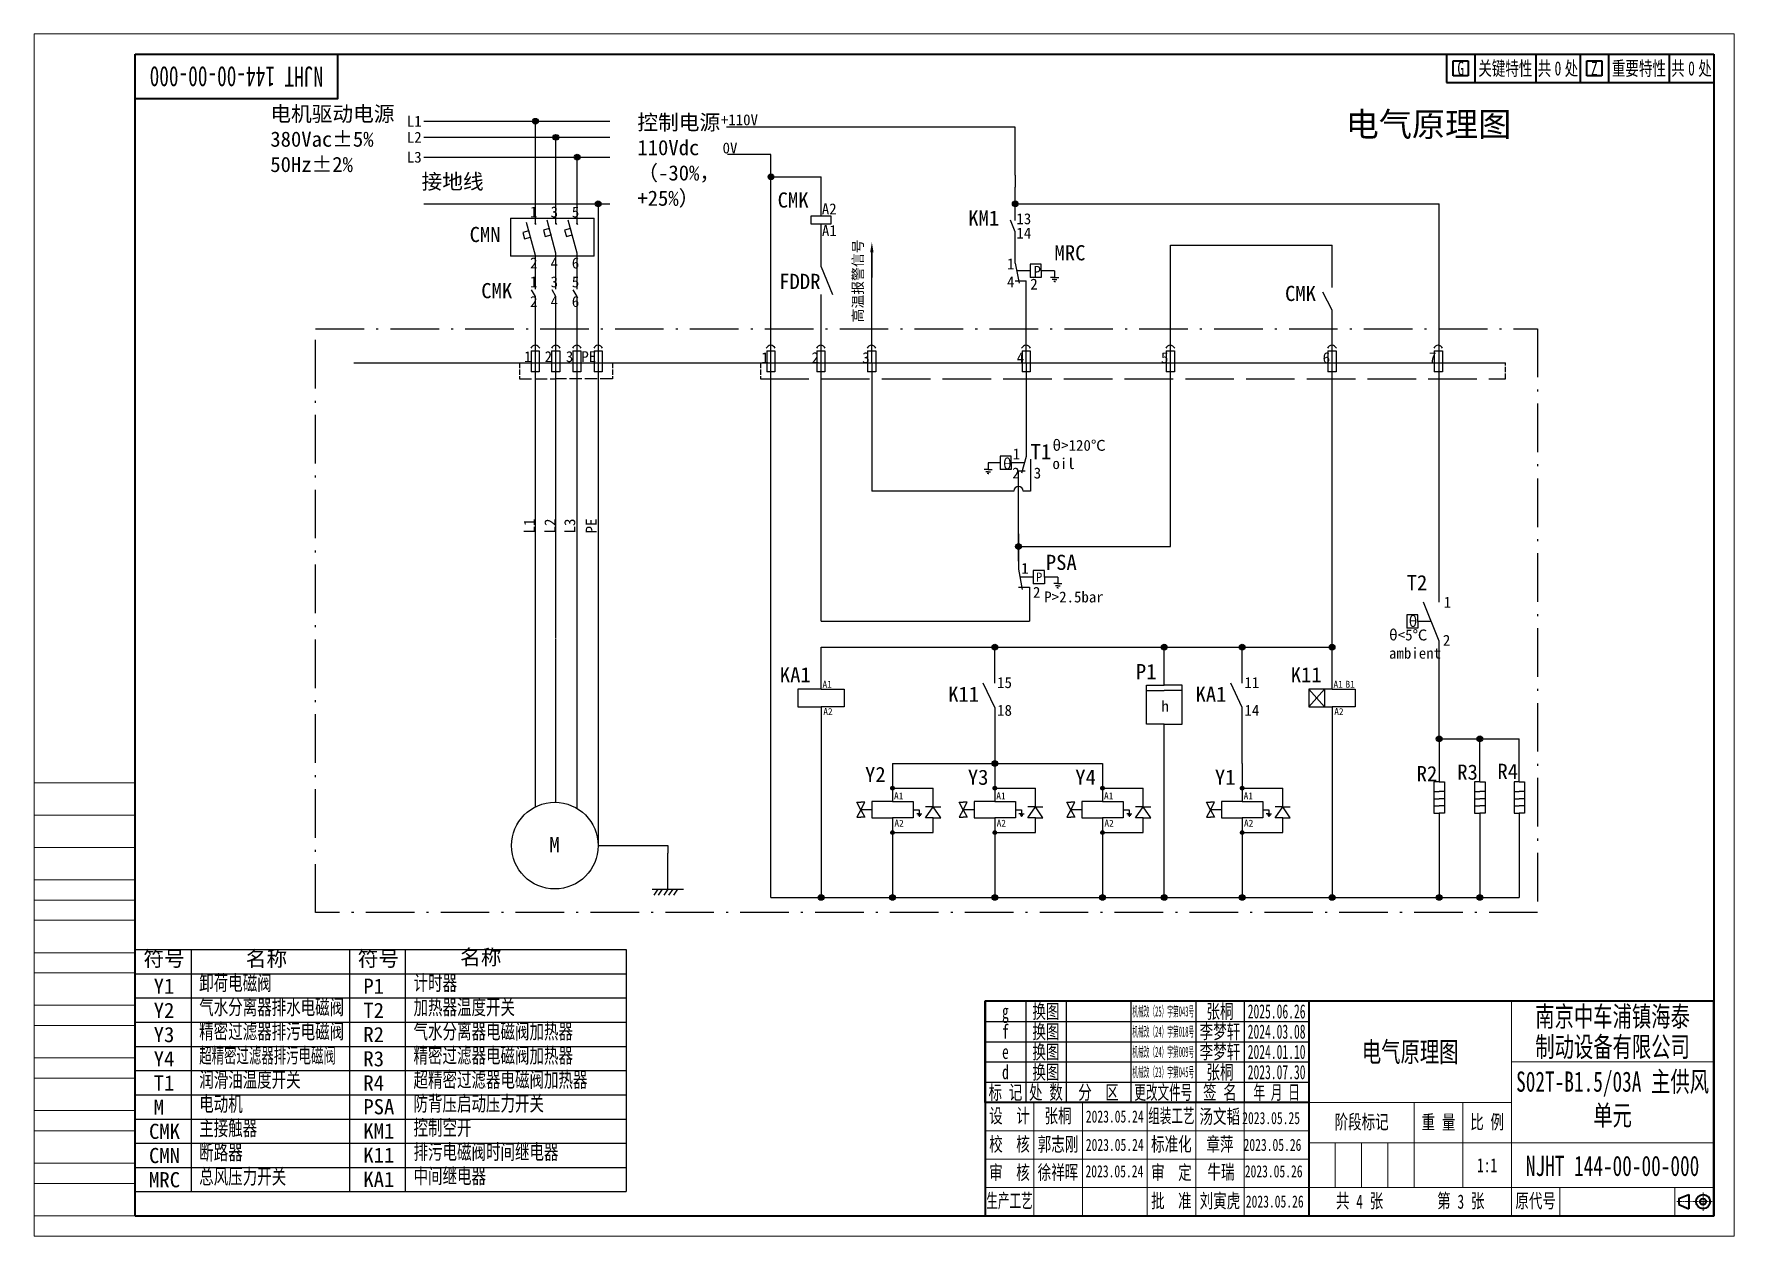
# Model space of a CAD drawing. Header units: millimetres. Extents: x 0 to 420, y 0 to 297.
import ezdxf
from ezdxf.enums import TextEntityAlignment as Align

# ---------------------------------------------------------------- set-up
doc = ezdxf.new("R2010")
doc.units = ezdxf.units.MM
for name, pattern in [('CENTER1', [10, 7, -1, 1, -1]), ('DASHDOT', [18.5, 12, -3, 0.5, -3]), ('DASHED', [15, 12, -3])]:
    doc.linetypes.add(name, pattern=pattern)
for name, color, linetype, lineweight in [('标注', 3, 'Continuous', 18), ('点划线', 4, 'CENTER1', 18), ('粗实线', 7, 'Continuous', 35)]:
    doc.layers.add(name, color=color, linetype=linetype, lineweight=lineweight)
doc.styles.add('海泰汉字样式', font='仿宋_GB2312(1).TTF', dxfattribs={"width": 0.7})

msp = doc.modelspace()

# ---------------------------------------------------------------- texts
at = {"attachment_point": 1}
for s, insert, char_height, width in [('{\\fFangSong_GB2312|b0|i0|c134|p49;电机驱动电源\\P380Vac±5%\\P50Hz±2%}', (58.38, 279.15), 3.75, 36.883), ('{\\fFangSong_GB2312|b0|i0|c134|p49;控制电源\\P110Vdc\\P（-30%，+25%）}', (149.07, 277.06), 3.75, 26.3751), ('{\\fFangSong_GB2312|b0|i0|c134|p49;电气原理图}', (324.06, 277.69), 6, 119.0447), ('{\\fFangSong_GB2312|b0|i0|c134|p49;L1}', (92.1, 276.79), 2.7, 26.3751), ('{\\fFangSong_GB2312|b0|i0|c134|p49;\\P+110V}', (169.69, 281.65), 2.7, 26.3751), ('{\\fFangSong_GB2312|b0|i0|c134|p49;L2}', (92.1, 272.82), 2.7, 26.3751), ('{\\fFangSong_GB2312|b0|i0|c134|p49;\\P 0V}', (168.28, 274.69), 2.7, 26.3751), ('{\\fFangSong_GB2312|b0|i0|c134|p49;L3}', (92.1, 267.92), 2.7, 26.3751), ('{\\fFangSong_GB2312|b0|i0|c134|p49;接地线}', (95.75, 262.42), 3.75, 19.797), ('{\\fFangSong_GB2312|b0|i0|c134|p49;CMK}', (183.72, 257.86), 3.75, 3.2866), ('{\\fFangSong_GB2312|b0|i0|c134|p49;1}', (122.55, 254.37), 2.7, 26.3751), ('{\\fFangSong_GB2312|b0|i0|c134|p49;3}', (127.63, 254.37), 2.7, 26.3751), ('{\\fFangSong_GB2312|b0|i0|c134|p49;5}', (132.87, 254.37), 2.7, 26.3751), ('{\\fFangSong_GB2312|b0|i0|c134|p49;A2}', (194.63, 255.13), 2.7, 26.3751), ('{\\fFangSong_GB2312|b0|i0|c134|p49;KM1}', (230.8, 253.39), 3.75, 3.2866), ('{\\fFangSong_GB2312|b0|i0|c134|p49;13}', (242.7, 252.7), 2.7, 26.3751), ('{\\fFangSong_GB2312|b0|i0|c134|p49;CMN}', (107.62, 249.34), 3.75, 3.2866), ('{\\fFangSong_GB2312|b0|i0|c134|p49;A1}', (194.66, 249.77), 2.7, 26.3751), ('{\\fFangSong_GB2312|b0|i0|c134|p49;14}', (242.7, 249.16), 2.7, 26.3751), ('{\\fFangSong_GB2312|b0|i0|c134|p49;MRC}', (252.12, 244.82), 3.75, 3.2866), ('{\\fFangSong_GB2312|b0|i0|c134|p49;2}', (122.55, 241.77), 2.7, 26.3751), ('{\\fFangSong_GB2312|b0|i0|c134|p49;4}', (127.63, 241.77), 2.7, 26.3751), ('{\\fFangSong_GB2312|b0|i0|c134|p49;6}', (132.87, 241.77), 2.7, 26.3751), ('{\\fFangSong_GB2312|b0|i0|c134|p49;1}', (240.39, 241.54), 2.7, 26.3751), ('{\\fFangSong_GB2312|b0|i0|c134|p49;P}', (246.93, 239.69), 2.7, 26.3751), ('{\\fFangSong_GB2312|b0|i0|c134|p49;CMK}', (110.49, 235.46), 3.75, 3.2866), ('{\\fFangSong_GB2312|b0|i0|c134|p49;1}', (122.55, 237.1), 2.7, 26.3751), ('{\\fFangSong_GB2312|b0|i0|c134|p49;3}', (127.63, 237.1), 2.7, 26.3751), ('{\\fFangSong_GB2312|b0|i0|c134|p49;5}', (132.87, 237.1), 2.7, 26.3751), ('{\\fFangSong_GB2312|b0|i0|c134|p49;FDDR}', (184.11, 237.74), 3.75, 3.2866), ('{\\fFangSong_GB2312|b0|i0|c134|p49;4}', (240.39, 237.08), 2.7, 26.3751), ('{\\fFangSong_GB2312|b0|i0|c134|p49;2}', (246.14, 236.55), 2.7, 26.3751), ('{\\fFangSong_GB2312|b0|i0|c134|p49;2}', (122.55, 232.25), 2.7, 26.3751), ('{\\fFangSong_GB2312|b0|i0|c134|p49;4}', (127.63, 232.25), 2.7, 26.3751), ('{\\fFangSong_GB2312|b0|i0|c134|p49;6}', (132.87, 232.25), 2.7, 26.3751), ('{\\fFangSong_GB2312|b0|i0|c134|p49;CMK}', (309.08, 234.77), 3.75, 3.2866), ('{\\fFangSong_GB2312|b0|i0|c134|p49;1}', (121.08, 218.62), 2.7, 26.3751), ('{\\fFangSong_GB2312|b0|i0|c134|p49;2}', (126.16, 218.62), 2.7, 26.3751), ('{\\fFangSong_GB2312|b0|i0|c134|p49;3}', (131.4, 218.63), 2.7, 26.3751), ('{\\fFangSong_GB2312|b0|i0|c134|p49;PE}', (135.23, 218.63), 2.7, 26.3751), ('{\\fFangSong_GB2312|b0|i0|c134|p49;1}', (179.71, 218.37), 2.7, 26.3751), ('{\\fFangSong_GB2312|b0|i0|c134|p49;2}', (192.1, 218.37), 2.7, 26.3751), ('{\\fFangSong_GB2312|b0|i0|c134|p49;3}', (204.63, 218.37), 2.7, 26.3751), ('{\\fFangSong_GB2312|b0|i0|c134|p49;4}', (242.79, 218.37), 2.7, 26.3751), ('{\\fFangSong_GB2312|b0|i0|c134|p49;5}', (278.42, 218.37), 2.7, 26.3751), ('{\\fFangSong_GB2312|b0|i0|c134|p49;6}', (318.37, 218.37), 2.7, 26.3751), ('{\\fFangSong_GB2312|b0|i0|c134|p49;7}', (344.63, 218.37), 2.7, 26.3751), ('{\\fFangSong_GB2312|b0|i0|c134|p49;1}', (241.78, 194.58), 2.7, 26.3751), ('{\\fFangSong_GB2312|b0|i0|c134|p49;T1}', (246.21, 195.68), 3.75, 3.2866), ('{\\fFangSong_GB2312|b0|i0|c134|p49;θ>120℃\\Poil}', (251.62, 196.71), 2.7, 26.3751), ('{\\fFangSong_GB2312|b0|i0|c134|p49;θ}', (239.4, 192.14), 2.7, 26.3751), ('{\\fFangSong_GB2312|b0|i0|c134|p49;2}', (241.67, 189.87), 2.7, 26.3751), ('{\\fFangSong_GB2312|b0|i0|c134|p49;3}', (246.99, 189.87), 2.7, 26.3751), ('{\\fFangSong_GB2312|b0|i0|c134|p49;PSA}', (249.98, 168.33), 3.75, 3.2866), ('{\\fFangSong_GB2312|b0|i0|c134|p49;1}', (243.9, 166.32), 2.7, 26.3751), ('{\\fFangSong_GB2312|b0|i0|c134|p49;P}', (247.57, 163.94), 2.25, 26.3751), ('{\\fFangSong_GB2312|b0|i0|c134|p49;2}', (246.81, 160.39), 2.7, 26.3751), ('{\\fFangSong_GB2312|b0|i0|c134|p49;T2}', (339.12, 163.31), 3.75, 3.2866), ('{\\fFangSong_GB2312|b0|i0|c134|p49;P>2.5bar}', (249.6, 159.25), 2.7, 26.3751), ('{\\fFangSong_GB2312|b0|i0|c134|p49;1}', (348.29, 157.95), 2.7, 26.3751), ('{\\fFangSong_GB2312|b0|i0|c134|p49;θ}', (339.62, 153.21), 2.7, 26.3751), ('{\\fFangSong_GB2312|b0|i0|c134|p49;θ<5℃\\Pambient}', (334.77, 149.86), 2.7, 26.3751), ('{\\fFangSong_GB2312|b0|i0|c134|p49;2}', (348.07, 148.54), 2.7, 26.3751), ('{\\fFangSong_GB2312|b0|i0|c134|p49;KA1}', (184.26, 140.54), 3.75, 3.2866), ('{\\fFangSong_GB2312|b0|i0|c134|p49;P1}', (272.22, 141.33), 3.75, 3.2866), ('{\\fFangSong_GB2312|b0|i0|c134|p49;K11}', (310.49, 140.54), 3.75, 3.2866), ('{\\fFangSong_GB2312|b0|i0|c134|p49;A1}', (194.81, 137.18), 1.6875, 16.4845), ('{\\fFangSong_GB2312|b0|i0|c134|p49;K11}', (225.85, 135.74), 3.75, 3.2866), ('{\\fFangSong_GB2312|b0|i0|c134|p49;15}', (237.94, 138.09), 2.7, 26.3751), ('{\\fFangSong_GB2312|b0|i0|c134|p49;KA1}', (286.96, 135.74), 3.75, 3.2866), ('{\\fFangSong_GB2312|b0|i0|c134|p49;11}', (299.05, 138.09), 2.7, 26.3751), ('{\\fFangSong_GB2312|b0|i0|c134|p49;A1}', (321.05, 137.18), 1.6875, 16.4845), ('{\\fFangSong_GB2312|b0|i0|c134|p49;B1}', (324.02, 137.18), 1.6875, 16.4845), ('{\\fFangSong_GB2312|b0|i0|c134|p49;A2}', (195.01, 130.43), 1.6875, 16.4845), ('{\\fFangSong_GB2312|b0|i0|c134|p49;18}', (237.94, 131.24), 2.7, 26.3751), ('{\\fFangSong_GB2312|b0|i0|c134|p49;h}', (278.54, 132.25), 2.7, 26.3751), ('{\\fFangSong_GB2312|b0|i0|c134|p49;14}', (299.05, 131.24), 2.7, 26.3751), ('{\\fFangSong_GB2312|b0|i0|c134|p49;A2}', (321.25, 130.43), 1.6875, 16.4845), ('{\\fFangSong_GB2312|b0|i0|c134|p49;Y2}', (205.31, 115.92), 3.75, 3.2866), ('{\\fFangSong_GB2312|b0|i0|c134|p49;Y3}', (230.71, 115.23), 3.75, 3.2866), ('{\\fFangSong_GB2312|b0|i0|c134|p49;Y4}', (257.25, 115.23), 3.75, 3.2866), ('{\\fFangSong_GB2312|b0|i0|c134|p49;Y1}', (291.74, 115.23), 3.75, 3.2866), ('{\\fFangSong_GB2312|b0|i0|c134|p49;R2}', (341.59, 116.13), 3.75, 3.2866), ('{\\fFangSong_GB2312|b0|i0|c134|p49;R3}', (351.62, 116.5), 3.75, 3.2866), ('{\\fFangSong_GB2312|b0|i0|c134|p49;R4}', (361.55, 116.69), 3.75, 3.2866), ('{\\fFangSong_GB2312|b0|i0|c134|p49;M}', (127.33, 98.57), 3.75, 3.2866), ('{\\fFangSong_GB2312|b0|i0|c134|p49;符号}', (27.03, 70.4), 3.75, 30.3063), ('{\\fFangSong_GB2312|b0|i0|c134|p49;名称}', (52.32, 70.4), 3.75, 30.3063), ('{\\fFangSong_GB2312|b0|i0|c134|p49;符号}', (79.98, 70.4), 3.75, 30.3063), ('{\\fFangSong_GB2312|b0|i0|c134|p49;名称}', (105.27, 70.76), 3.75, 30.3063), ('{\\fFangSong_GB2312|b0|i0|c134|p49;Y1}', (29.57, 63.61), 3.75, 30.3063), ('{\\fFangSong_GB2312|b0|i0|c134|p49;P1}', (81.37, 63.61), 3.75, 30.3063), ('{\\fFangSong_GB2312|b0|i0|c134|p49;\\W0.7;气水分离器排水电磁阀}', (40.82, 58.44), 3.75, 38.5851), ('{\\fFangSong_GB2312|b0|i0|c134|p49;Y2}', (29.57, 57.63), 3.75, 30.3063), ('{\\fFangSong_GB2312|b0|i0|c134|p49;T2}', (81.37, 57.63), 3.75, 30.3063), ('{\\fFangSong_GB2312|b0|i0|c134|p49;Y3}', (29.57, 51.65), 3.75, 30.3063), ('{\\fFangSong_GB2312|b0|i0|c134|p49;\\W0.7;精密过滤器排污电磁阀}', (40.82, 52.46), 3.75, 36.5833), ('{\\fFangSong_GB2312|b0|i0|c134|p49;R2}', (81.37, 51.65), 3.75, 30.3063), ('{\\fFangSong_GB2312|b0|i0|c134|p49;\\W0.6;超精密过滤器排污电磁阀}', (40.82, 46.48), 3.75, 36.8294), ('{\\fFangSong_GB2312|b0|i0|c134|p49;Y4}', (29.57, 45.67), 3.75, 30.3063), ('{\\fFangSong_GB2312|b0|i0|c134|p49;R3}', (81.37, 45.67), 3.75, 30.3063), ('{\\fFangSong_GB2312|b0|i0|c134|p49;T1}', (29.57, 39.69), 3.75, 30.3063), ('{\\fFangSong_GB2312|b0|i0|c134|p49;R4}', (81.37, 39.69), 3.75, 30.3063), ('{\\fFangSong_GB2312|b0|i0|c134|p49;M}', (29.57, 33.72), 3.75, 30.3063), ('{\\fFangSong_GB2312|b0|i0|c134|p49;PSA}', (81.37, 33.82), 3.75, 30.3063), ('{\\fFangSong_GB2312|b0|i0|c134|p49;CMK}', (28.42, 27.74), 3.75, 30.3063), ('{\\fFangSong_GB2312|b0|i0|c134|p49;KM1}', (81.37, 27.84), 3.75, 30.3063), ('{\\fFangSong_GB2312|b0|i0|c134|p49;CMN}', (28.42, 21.76), 3.75, 30.3063), ('{\\fFangSong_GB2312|b0|i0|c134|p49;K11}', (81.37, 21.86), 3.75, 30.3063), ('{\\fFangSong_GB2312|b0|i0|c134|p49;MRC}', (28.42, 15.78), 3.75, 30.3063), ('{\\fFangSong_GB2312|b0|i0|c134|p49;KA1}', (81.37, 15.88), 3.75, 30.3063)]:
    msp.add_mtext(s, dxfattribs=dict(at, insert=insert, char_height=char_height, width=width))
at = {"attachment_point": 1, "rotation": 90}
for s, insert, char_height, width in [('{\\fFangSong_GB2312|b0|i0|c134|p49;高温报警信号}', (202.28, 225.75), 2.5, 35.1769), ('{\\fFangSong_GB2312|b0|i0|c134|p49;L1}', (121.01, 173.6), 2.7, 26.3751), ('{\\fFangSong_GB2312|b0|i0|c134|p49;L2}', (126.11, 173.6), 2.7, 26.3751), ('{\\fFangSong_GB2312|b0|i0|c134|p49;L3}', (131.01, 173.6), 2.7, 26.3751), ('{\\fFangSong_GB2312|b0|i0|c134|p49;PE}', (136.31, 173.6), 2.7, 26.3751)]:
    msp.add_mtext(s, dxfattribs=dict(at, insert=insert, char_height=char_height, width=width))
at = {"char_height": 3.75, "attachment_point": 1, "style": '海泰汉字样式'}
for s, insert, width in [('卸荷电磁阀', (40.82, 64.42), 30.3063), ('计时器', (93.77, 64.42), 30.3063), ('加热器温度开关', (93.77, 58.44), 46.2257), ('气水分离器电磁阀加热器', (93.77, 52.46), 62.6941), ('精密过滤器电磁阀加热器', (93.77, 46.48), 59.9494), ('润滑油温度开关', (40.82, 40.51), 55.0115), ('超精密过滤器电磁阀加热器', (93.77, 40.51), 60.4984), ('电动机', (40.82, 34.53), 30.3063), ('防背压启动压力开关', (93.77, 34.63), 39.7593), ('主接触器', (40.82, 28.55), 30.3063), ('控制空开', (93.77, 28.65), 30.3063), ('断路器', (40.82, 22.57), 30.3063), ('排污电磁阀时间继电器', (93.77, 22.67), 58.847), ('总风压力开关', (40.82, 16.59), 30.3063), ('中间继电器', (93.77, 16.7), 30.3063)]:
    msp.add_mtext(s, dxfattribs=dict(at, insert=insert, width=width))

# ---------------------------------------------------------------- blocks, each defined once
blk = doc.blocks.new('NJHT-更改区')
at = {"color": 7, "linetype": 'Continuous'}
for p, q in [((0, 5), (80, 5)), ((10, 5), (10, 0)), ((20, 5), (20, 0)), ((36, 5), (36, 0)), ((52, 5), (52, 0)), ((64, 5), (64, 0)), ((0, 0), (80, 0))]:
    blk.add_line(p, q, dxfattribs=at)
at = {"color": 7, "linetype": 'Continuous', "lineweight": 35}
for p, q in [((0, 0), (0, 5)), ((80, 0), (80, 5))]:
    blk.add_line(p, q, dxfattribs=at)
at = {"color": 2, "linetype": 'Continuous', "style": '海泰汉字样式'}
for tag, width, p in [('2', 0.7, (15, 2.5)), ('3', 0.7, (28, 2.5)), ('6', 0.6, (72, 2.5)), ('1', 0.7, (5, 2.5)), ('4', 0.6, (44, 2.5)), ('5', 0.7, (58, 2.5))]:
    blk.add_attdef(tag, text='', height=3.5, dxfattribs=dict(at, width=width)).set_placement(p, align=Align.MIDDLE_CENTER)
blk = doc.blocks.new('HTDrawingNo')
at = {"insert": (50, 286.5), "char_height": 5, "width": 50, "attachment_point": 5, "rotation": 180, "style": '海泰汉字样式'}
blk.add_mtext('NJHT 144-00-00-000', dxfattribs=at)
at = {"insert": (390, 17.29), "char_height": 5, "width": 50, "attachment_point": 5, "style": '海泰汉字样式'}
blk.add_mtext('NJHT 144-00-00-000', dxfattribs=at)
blk = doc.blocks.new('ItemName')
at = {"insert": (390, 33.71), "char_height": 5, "width": 50, "attachment_point": 5, "style": '海泰汉字样式'}
blk.add_mtext('S02T-B1.5/03A 主供风单元', dxfattribs=at)
blk = doc.blocks.new('设计.Name')
at = {"insert": (253, 29.5), "char_height": 3.5, "width": 12, "attachment_point": 5, "style": '海泰汉字样式'}
blk.add_mtext('张桐', dxfattribs=at)
blk = doc.blocks.new('标准化.AppDate')
at = {"insert": (307, 22.5), "char_height": 3, "width": 16, "attachment_point": 5, "style": '海泰汉字样式'}
blk.add_mtext('2023.05.26', dxfattribs=at)
blk = doc.blocks.new('批准.AppDate')
at = {"insert": (307, 8.5), "char_height": 3, "width": 16, "attachment_point": 5, "style": '海泰汉字样式'}
blk.add_mtext('2023.05.26', dxfattribs=at)
blk = doc.blocks.new('批准.Name')
at = {"insert": (293, 8.5), "char_height": 3.5, "width": 12, "attachment_point": 5, "style": '海泰汉字样式'}
blk.add_mtext('刘寅虎', dxfattribs=at)
blk = doc.blocks.new('设计.AppDate')
at = {"insert": (267, 29.5), "char_height": 3, "width": 16, "attachment_point": 5, "style": '海泰汉字样式'}
blk.add_mtext('2023.05.24', dxfattribs=at)
blk = doc.blocks.new('标准化.Name')
at = {"insert": (293, 22.5), "char_height": 3.5, "width": 12, "attachment_point": 5, "style": '海泰汉字样式'}
blk.add_mtext('章萍', dxfattribs=at)
blk = doc.blocks.new('NJHT-A3')
at = {"color": 7, "linetype": 'Continuous', "lineweight": 18}
for p, q in [((0, 0), (0, 297)), ((0, 297), (420, 297)), ((420, 0), (420, 297)), ((25, 112), (0, 112)), ((25, 104), (0, 104)), ((25, 96), (0, 96)), ((25, 88), (0, 88)), ((25, 83), (0, 83)), ((25, 78), (0, 78)), ((25, 70), (0, 70)), ((25, 65), (0, 65)), ((25, 57), (0, 57)), ((365, 5), (365, 58)), ((25, 52), (0, 52)), ((25, 44), (0, 44)), ((365, 43), (415, 43)), ((25, 39), (0, 39)), ((25, 31), (0, 31)), ((247, 33), (247, 5)), ((259, 33), (259, 5)), ((275, 33), (275, 5)), ((287, 33), (287, 5)), ((299, 33), (299, 5)), ((315, 33), (365, 33)), ((341, 33), (341, 12)), ((353, 33), (353, 12)), ((25, 26), (0, 26)), ((235, 26), (315, 26)), ((365, 23), (315, 23)), ((321.5, 23), (321.5, 12)), ((328, 23), (328, 12)), ((334.5, 23), (334.5, 12)), ((365, 23), (415, 23)), ((25, 18), (0, 18)), ((235, 19), (315, 19)), ((25, 13), (0, 13)), ((235, 12), (315, 12)), ((365, 12), (315, 12)), ((415, 12), (365, 12)), ((377, 12), (377, 5)), ((0, 5), (25, 5)), ((420, 0), (0, 0))]:
    blk.add_line(p, q, dxfattribs=at)
at = {"color": 7, "linetype": 'Continuous', "lineweight": 35}
for p, q in [((25, 5), (25, 292)), ((25, 292), (415, 292)), ((415, 292), (415, 5)), ((315, 5), (315, 58)), ((315, 33), (235, 33)), ((25, 5), (415, 5))]:
    blk.add_line(p, q, dxfattribs=at)
blk.add_lwpolyline([(75, 292), (75, 281), (25, 281)], dxfattribs=at)
blk.add_lwpolyline([(235, 5), (415, 5), (415, 58), (235, 58)], close=True, dxfattribs=at)
at = {"color": 2, "linetype": 'Continuous', "lineweight": 18, "char_height": 3.5, "attachment_point": 5, "style": '海泰汉字样式'}
for s, insert, width in [('设  计', (241, 29.5), 12), ('{\\W0.6;组装工艺}', (281, 29.5), 12), ('阶段标记', (328, 28), 26), ('重 量', (347, 28), 12), ('比 例', (359, 28), 12), ('校  核', (241, 22.5), 12), ('标准化', (281, 22.5), 12), ('审  核', (241, 15.5), 12), ('审  定', (281, 15.5), 12), ('{\\W0.6;生产工艺}', (241, 8.5), 12), ('批  准', (281, 8.5), 12), ('共   张', (327.5, 8.5), 25), ('第   张', (352.5, 8.5), 25), ('原代号', (371, 8.5), 12)]:
    blk.add_mtext(s, dxfattribs=dict(at, insert=insert, width=width))
at = {"color": 2, "linetype": 'Continuous', "lineweight": 18, "style": '海泰汉字样式', "width": 0.6}
blk.add_attdef('5', text='', height=5, rotation=180, dxfattribs=at).set_placement((50, 286.5), align=Align.MIDDLE_CENTER)
at = {"color": 2, "linetype": 'Continuous', "lineweight": 18, "style": '海泰汉字样式'}
for tag, height, width, p in [('1', 5, 0.5, (390, 54.25)), ('7', 5, 0.7, (340, 45.5)), ('2', 5, 0.5, (390, 46.75)), ('3', 5, 0.6, (390, 33)), ('12', 3.5, 0.7, (253, 29.5)), ('13', 3.5, 0.6, (267, 29.5)), ('20', 3.5, 0.7, (293, 29.5)), ('21', 3.5, 0.6, (307, 29.5)), ('14', 3.5, 0.7, (253, 22.5)), ('15', 3.5, 0.6, (267, 22.5)), ('22', 3.5, 0.7, (293, 22.5)), ('23', 3.5, 0.6, (307, 22.5)), ('16', 3.5, 0.7, (253, 15.5)), ('17', 3.5, 0.6, (267, 15.5)), ('24', 3.5, 0.7, (293, 15.5)), ('25', 3.5, 0.6, (307, 15.5)), ('8', 3.5, 0.7, (347, 17.5)), ('9', 3.5, 0.7, (359, 17.5)), ('4', 5, 0.6, (390, 17.5)), ('18', 3.5, 0.7, (253, 8.5)), ('19', 3.5, 0.6, (267, 8.5)), ('26', 3.5, 0.7, (293, 8.5)), ('27', 3.5, 0.6, (307, 8.5)), ('11', 3.5, 0.7, (327.5, 8.5)), ('10', 3.5, 0.7, (352.5, 8.5)), ('6', 3.5, 0.7, (396.57, 8.5))]:
    blk.add_attdef(tag, text='', height=height, dxfattribs=dict(at, width=width)).set_placement(p, align=Align.MIDDLE_CENTER)
blk = doc.blocks.new('校核.Name')
at = {"insert": (253, 22.5), "char_height": 3.5, "width": 12, "attachment_point": 5, "style": '海泰汉字样式'}
blk.add_mtext('郭志刚', dxfattribs=at)
blk = doc.blocks.new('校核.AppDate')
at = {"insert": (267, 22.5), "char_height": 3, "width": 16, "attachment_point": 5, "style": '海泰汉字样式'}
blk.add_mtext('2023.05.24', dxfattribs=at)
blk = doc.blocks.new('审核.Name')
at = {"insert": (253, 22.5), "char_height": 3.5, "width": 12, "attachment_point": 5, "style": '海泰汉字样式'}
blk.add_mtext('徐祥晖', dxfattribs=at)
blk = doc.blocks.new('审核.AppDate')
at = {"insert": (267, 22.5), "char_height": 3, "width": 16, "attachment_point": 5, "style": '海泰汉字样式'}
blk.add_mtext('2023.05.24', dxfattribs=at)
blk = doc.blocks.new('组装工艺.Name')
at = {"insert": (253, 22.5), "char_height": 3.5, "width": 12, "attachment_point": 5, "style": '海泰汉字样式'}
blk.add_mtext('汤文韬', dxfattribs=at)
blk = doc.blocks.new('组装工艺.AppDate')
at = {"insert": (267, 22.5), "char_height": 3, "width": 16, "attachment_point": 5, "style": '海泰汉字样式'}
blk.add_mtext('2023.05.25', dxfattribs=at)
blk = doc.blocks.new('审定.Name')
at = {"insert": (253, 22.5), "char_height": 3.5, "width": 12, "attachment_point": 5, "style": '海泰汉字样式'}
blk.add_mtext('牛瑞', dxfattribs=at)
blk = doc.blocks.new('审定.AppDate')
at = {"insert": (267, 22.5), "char_height": 3, "width": 16, "attachment_point": 5, "style": '海泰汉字样式'}
blk.add_mtext('2023.05.26', dxfattribs=at)
blk = doc.blocks.new('质量特性标注表')
at = {"layer": '粗实线'}
for p, q in [((0, 0), (0, -7)), ((0, 0), (66, 0)), ((7, 0), (7, -7)), ((22, 0), (22, -7)), ((33, 0), (33, -7)), ((40, 0), (40, -7)), ((55, 0), (55, -7)), ((66, 0), (66, -7)), ((1.65, -1.65), (5.35, -1.65)), ((1.65, -5.35), (1.65, -1.65)), ((5.35, -1.65), (5.35, -5.35)), ((34.65, -1.65), (38.35, -1.65)), ((34.65, -5.35), (34.65, -1.65)), ((38.35, -1.65), (38.35, -5.35)), ((0, -7), (66, -7)), ((5.35, -5.35), (1.65, -5.35)), ((38.35, -5.35), (34.65, -5.35))]:
    blk.add_line(p, q, dxfattribs=at)
at = {"layer": '标注', "color": 2, "style": '海泰汉字样式', "width": 0.7}
for s, p in [('G', (3.5, -3.5)), ('关键特性', (14.5, -3.5)), ('共  处', (27.5, -3.5)), ('Z', (36.5, -3.5)), ('重要特性', (47.5, -3.5)), ('共  处', (60.5, -3.5))]:
    blk.add_text(s, height=3.5, dxfattribs=at).set_placement(p, align=Align.MIDDLE_CENTER)
for tag, p in [('关键特性处数', (27.5, -3.5)), ('重要特性处数', (60.5, -3.5))]:
    blk.add_attdef(tag, text='', height=3.5, dxfattribs=at).set_placement(p, align=Align.MIDDLE_CENTER)
blk = doc.blocks.new('电磁阀')
at = {"color": 7, "ltscale": 0.416487}
blk.add_line((0, 0), (0, -30), dxfattribs=at)
blk.add_line((0, 0), (0, -30), dxfattribs=at)
at = {"color": 7, "ltscale": 0.007597}
for p, q in [((-1.4, -19.6), (-1.3, -19.1)), ((-1.4, -19.6), (-1.3, -19.1)), ((-1.3, -20.1), (-1.4, -19.6)), ((-1.3, -20.1), (-1.4, -19.6)), ((-1.3, -19.1), (-1, -18.6)), ((-1.3, -19.1), (-1, -18.6)), ((-1, -20.6), (-1.3, -20.1)), ((-1, -20.6), (-1.3, -20.1)), ((-1, -18.6), (-0.5, -18.3)), ((-1, -18.6), (-0.5, -18.3)), ((-0.5, -20.9), (-1, -20.6)), ((-0.5, -20.9), (-1, -20.6)), ((-0.5, -18.3), (0, -18.2)), ((-0.5, -18.3), (0, -18.2)), ((0, -21), (-0.5, -20.9)), ((0, -21), (-0.5, -20.9)), ((0, -18.2), (0.5, -18.3)), ((0, -18.2), (0.5, -18.3)), ((0.5, -20.9), (0, -21)), ((0.5, -20.9), (0, -21)), ((0.5, -18.3), (1, -18.6)), ((0.5, -18.3), (1, -18.6)), ((1, -20.6), (0.5, -20.9)), ((1, -20.6), (0.5, -20.9)), ((1, -18.6), (1.3, -19.1)), ((1, -18.6), (1.3, -19.1)), ((1.3, -20.1), (1, -20.6)), ((1.3, -20.1), (1, -20.6)), ((1.3, -19.1), (1.4, -19.6)), ((1.3, -19.1), (1.4, -19.6)), ((1.4, -19.6), (1.3, -20.1)), ((1.4, -19.6), (1.3, -20.1)), ((-1.3, -54.2), (-1, -53.7)), ((-1.3, -54.2), (-1, -53.7)), ((-1, -53.7), (-0.5, -53.4)), ((-1, -53.7), (-0.5, -53.4)), ((-0.5, -53.4), (0, -53.3)), ((-0.5, -53.4), (0, -53.3)), ((0, -53.3), (0.5, -53.4)), ((0, -53.3), (0.5, -53.4)), ((0.5, -53.4), (1, -53.7)), ((0.5, -53.4), (1, -53.7)), ((1, -53.7), (1.3, -54.2)), ((1, -53.7), (1.3, -54.2)), ((-1.4, -54.7), (-1.3, -54.2)), ((-1.4, -54.7), (-1.3, -54.2)), ((-1.3, -55.2), (-1.4, -54.7)), ((-1.3, -55.2), (-1.4, -54.7)), ((-1, -55.7), (-1.3, -55.2)), ((-1, -55.7), (-1.3, -55.2)), ((-0.5, -56), (-1, -55.7)), ((-0.5, -56), (-1, -55.7)), ((0, -56.1), (-0.5, -56)), ((0, -56.1), (-0.5, -56)), ((0.5, -56), (0, -56.1)), ((0.5, -56), (0, -56.1)), ((1, -55.7), (0.5, -56)), ((1, -55.7), (0.5, -56)), ((1.3, -55.2), (1, -55.7)), ((1.3, -55.2), (1, -55.7)), ((1.3, -54.2), (1.4, -54.7)), ((1.3, -54.2), (1.4, -54.7)), ((1.4, -54.7), (1.3, -55.2)), ((1.4, -54.7), (1.3, -55.2))]:
    blk.add_line(p, q, dxfattribs=at)
at = {"color": 7, "ltscale": 0.445714}
for p, q in [((0, -19.6), (32.1, -19.6)), ((0, -19.6), (32.1, -19.6)), ((0, -54.7), (32.1, -54.7)), ((0, -54.7), (32.1, -54.7))]:
    blk.add_line(p, q, dxfattribs=at)
at = {"color": 7, "ltscale": 0.204694}
blk.add_line((32.1, -34.3), (32.1, -19.6), dxfattribs=at)
blk.add_line((32.1, -34.3), (32.1, -19.6), dxfattribs=at)
at = {"color": 7, "ltscale": 0.092843}
for q in [(-28.2, -30.7), (-28.2, -30.7), (-28.2, -42.4), (-28.2, -42.4), (-21.8, -30.7), (-21.8, -30.7), (-21.8, -42.4), (-21.8, -42.4)]:
    blk.add_line((-25, -36.6), q, dxfattribs=at)
at = {"color": 7, "ltscale": 0.044268}
for p, q in [((-28.2, -30.7), (-25, -30.7)), ((-28.2, -30.7), (-25, -30.7)), ((-28.2, -42.4), (-25, -42.4)), ((-28.2, -42.4), (-25, -42.4))]:
    blk.add_line(p, q, dxfattribs=at)
at = {"color": 7, "ltscale": 0.044269}
for p, q in [((-21.8, -30.7), (-25, -30.7)), ((-21.8, -30.7), (-25, -30.7)), ((-21.8, -42.4), (-25, -42.4)), ((-21.8, -42.4), (-25, -42.4))]:
    blk.add_line(p, q, dxfattribs=at)
at = {"color": 7, "ltscale": 0.121009}
blk.add_line((-16.3, -36.6), (-25, -36.6), dxfattribs=at)
blk.add_line((-16.3, -36.6), (-25, -36.6), dxfattribs=at)
at = {"color": 7, "ltscale": 0.226511}
for p, q in [((0, -30), (-16.3, -30)), ((0, -30), (-16.3, -30)), ((0, -30), (16.3, -30)), ((-16.3, -43.1), (0, -43.1)), ((-16.3, -43.1), (0, -43.1)), ((16.3, -43.1), (0, -43.1)), ((16.3, -43.1), (0, -43.1))]:
    blk.add_line(p, q, dxfattribs=at)
at = {"color": 7, "ltscale": 0.18267}
for p, q in [((-16.3, -30), (-16.3, -43.1)), ((-16.3, -30), (-16.3, -43.1)), ((16.3, -30), (16.3, -43.1))]:
    blk.add_line(p, q, dxfattribs=at)
at = {"color": 7, "ltscale": 0.067085}
blk.add_line((16.3, -36.6), (21.1, -36.6), dxfattribs=at)
at = {"color": 7, "ltscale": 0.028234}
blk.add_line((21.1, -39.8), (19.1, -39.8), dxfattribs=at)
at = {"color": 7, "ltscale": 0.04459}
blk.add_line((21.1, -36.6), (21.1, -39.8), dxfattribs=at)
at = {"color": 7, "ltscale": 0.028235}
blk.add_line((21.1, -39.8), (23.2, -39.8), dxfattribs=at)
at = {"color": 7, "ltscale": 0.148438}
for p in [(26, -43.1), (26, -43.1), (38.1, -43.1), (38.1, -43.1)]:
    blk.add_line(p, (32.1, -34.3), dxfattribs=at)
at = {"color": 7, "ltscale": 0.083936}
for p, q in [((32.1, -34.3), (26, -34.3)), ((32.1, -34.3), (26, -34.3)), ((32.1, -34.3), (38.1, -34.3)), ((32.1, -34.3), (38.1, -34.3)), ((32.1, -43.1), (26, -43.1)), ((32.1, -43.1), (26, -43.1)), ((32.1, -43.1), (38.1, -43.1)), ((32.1, -43.1), (38.1, -43.1))]:
    blk.add_line(p, q, dxfattribs=at)
at = {"color": 7, "ltscale": 0.321499}
blk.add_line((0, -43.1), (0, -66.3), dxfattribs=at)
blk.add_line((0, -43.1), (0, -66.3), dxfattribs=at)
at = {"color": 7, "ltscale": 0.016336}
for q in [(20, -40.9), (22.3, -40.9)]:
    blk.add_line((21.1, -40.9), q, dxfattribs=at)
at = {"color": 7, "ltscale": 0.005879}
for q in [(20.7, -41.8), (21.6, -41.8)]:
    blk.add_line((21.1, -41.8), q, dxfattribs=at)
at = {"color": 7, "ltscale": 0.16075}
blk.add_line((32.1, -54.7), (32.1, -43.1), dxfattribs=at)
blk.add_line((32.1, -54.7), (32.1, -43.1), dxfattribs=at)
at = {"color": 7}
for centre in [(0, -19.6), (0, -54.7)]:
    blk.add_circle(centre, 1.4, dxfattribs=at)
for points in [[(1.3, -20.1), (-1.4, -19.6), (-1, -18.6), (-1.3, -19.1)], [(1.3, -20.1), (-1.4, -19.6), (-1, -18.6), (-1.3, -19.1)], [(1.3, -20.1), (-1, -20.6), (-1.4, -19.6), (-1.3, -20.1)], [(1.3, -20.1), (-1, -20.6), (-1.4, -19.6), (-1.3, -20.1)], [(1.3, -20.1), (-1, -18.6), (0, -18.2), (-0.5, -18.3)], [(1.3, -20.1), (-1, -18.6), (0, -18.2), (-0.5, -18.3)], [(1.3, -20.1), (0, -21), (-1, -20.6), (-0.5, -20.9)], [(1.3, -20.1), (0, -21), (-1, -20.6), (-0.5, -20.9)], [(1.3, -20.1), (0, -18.2), (1, -18.6), (0.5, -18.3)], [(1.3, -20.1), (0, -18.2), (1, -18.6), (0.5, -18.3)], [(1.3, -20.1), (1, -20.6), (0, -21), (0.5, -20.9)], [(1.3, -20.1), (1, -20.6), (0, -21), (0.5, -20.9)], [(1.3, -20.1), (1, -18.6), (1.4, -19.6), (1.3, -19.1)], [(1.3, -20.1), (1, -18.6), (1.4, -19.6), (1.3, -19.1)], [(1.3, -55.2), (-1.4, -54.7), (-1, -53.7), (-1.3, -54.2)], [(1.3, -55.2), (-1.4, -54.7), (-1, -53.7), (-1.3, -54.2)], [(1.3, -55.2), (-1, -53.7), (0, -53.3), (-0.5, -53.4)], [(1.3, -55.2), (-1, -53.7), (0, -53.3), (-0.5, -53.4)], [(1.3, -55.2), (0, -53.3), (1, -53.7), (0.5, -53.4)], [(1.3, -55.2), (0, -53.3), (1, -53.7), (0.5, -53.4)], [(1.3, -55.2), (1, -53.7), (1.4, -54.7), (1.3, -54.2)], [(1.3, -55.2), (1, -53.7), (1.4, -54.7), (1.3, -54.2)], [(1.3, -55.2), (-1, -55.7), (-1.4, -54.7), (-1.3, -55.2)], [(1.3, -55.2), (-1, -55.7), (-1.4, -54.7), (-1.3, -55.2)], [(1.3, -55.2), (0, -56.1), (-1, -55.7), (-0.5, -56)], [(1.3, -55.2), (0, -56.1), (-1, -55.7), (-0.5, -56)], [(1.3, -55.2), (1, -55.7), (0, -56.1), (0.5, -56)], [(1.3, -55.2), (1, -55.7), (0, -56.1), (0.5, -56)]]:
    blk.add_solid(points, dxfattribs=at)
at = {"char_height": 5.4, "width": 52.75, "attachment_point": 1}
for s, insert in [('{\\fFangSong_GB2312|b0|i0|c134|p49;A1}', (1.2, -22.9)), ('{\\fFangSong_GB2312|b0|i0|c134|p49;A2}', (1.5, -44.5))]:
    blk.add_mtext(s, dxfattribs=dict(at, insert=insert))

# ---------------------------------------------------------------- linework, layer by layer
at = {"color": 7}
for p, q in [((96.35, 275.44), (142.29, 275.44)), ((123.87, 252.87), (123.87, 275.44)), ((242.43, 274), (171.09, 274)), ((96.35, 271.47), (142.29, 271.47)), ((128.95, 252.87), (128.95, 271.47)), ((96.35, 266.57), (142.29, 266.57)), ((182.07, 244.31), (182.07, 267.19)), ((182.07, 261.69), (194.46, 261.69)), ((96.35, 255.06), (142.29, 255.06)), ((139.37, 255.06), (139.37, 96.46)), ((242.43, 255.04), (347.15, 255.04)), ((347.15, 228.74), (347.15, 255.04)), ((117.69, 251.47), (138.4, 251.47)), ((182.07, 215.77), (182.07, 244.31)), ((280.79, 244.82), (320.7, 244.82)), ((138.4, 242.08), (117.69, 242.08)), ((320.7, 151.88), (320.7, 228.74)), ((347.15, 178.59), (347.15, 228.74)), ((79, 215.77), (363.52, 215.77)), ((123.87, 154.48), (123.87, 215.77)), ((128.95, 147.64), (128.95, 215.77)), ((134.19, 140.49), (134.19, 215.77)), ((182.07, 83.66), (182.07, 215.77)), ((194.46, 151.88), (194.46, 215.77)), ((207, 215.77), (207, 184.06)), ((280.79, 170.34), (280.79, 215.77)), ((347.15, 156.6), (347.15, 178.59)), ((243.23, 170.34), (280.79, 170.34)), ((123.87, 105.88), (123.87, 154.48)), ((320.7, 135.13), (320.7, 151.88)), ((128.95, 107.16), (128.95, 147.51)), ((194.46, 145.52), (272.12, 145.52)), ((194.46, 135.13), (194.46, 145.52)), ((272.12, 145.52), (320.7, 145.52)), ((279.24, 136.13), (279.24, 145.52)), ((347.15, 122.87), (347.15, 147)), ((134.19, 105.79), (134.19, 140.49)), ((194.46, 130.71), (194.46, 83.66)), ((320.7, 130.71), (320.7, 83.66)), ((279.24, 83.66), (279.24, 126.44)), ((212.11, 116.76), (263.99, 116.76)), ((347.15, 104.49), (347.15, 83.66)), ((357.22, 104.49), (357.22, 83.66)), ((366.96, 104.49), (366.96, 83.66)), ((182.07, 83.66), (366.96, 83.66))]:
    msp.add_line(p, q, dxfattribs=at)
at = {"color": 7, "ltscale": 0.007597}
for p, q in [((123.17, 275.44), (123.22, 275.71)), ((123.17, 275.44), (123.22, 275.71)), ((123.22, 275.17), (123.17, 275.44)), ((123.22, 275.17), (123.17, 275.44)), ((123.22, 275.71), (123.38, 275.93)), ((123.22, 275.71), (123.38, 275.93)), ((123.38, 274.94), (123.22, 275.17)), ((123.38, 274.94), (123.22, 275.17)), ((123.38, 275.93), (123.6, 276.08)), ((123.38, 275.93), (123.6, 276.08)), ((123.6, 274.79), (123.38, 274.94)), ((123.6, 274.79), (123.38, 274.94)), ((123.6, 276.08), (123.87, 276.14)), ((123.6, 276.08), (123.87, 276.14)), ((123.87, 274.74), (123.6, 274.79)), ((123.87, 274.74), (123.6, 274.79)), ((123.87, 276.14), (124.14, 276.08)), ((123.87, 276.14), (124.14, 276.08)), ((124.14, 274.79), (123.87, 274.74)), ((124.14, 274.79), (123.87, 274.74)), ((124.14, 276.08), (124.37, 275.93)), ((124.14, 276.08), (124.37, 275.93)), ((124.37, 274.94), (124.14, 274.79)), ((124.37, 274.94), (124.14, 274.79)), ((124.37, 275.93), (124.52, 275.71)), ((124.37, 275.93), (124.52, 275.71)), ((124.52, 275.17), (124.37, 274.94)), ((124.52, 275.17), (124.37, 274.94)), ((124.52, 275.71), (124.57, 275.44)), ((124.52, 275.71), (124.57, 275.44)), ((124.57, 275.44), (124.52, 275.17)), ((124.57, 275.44), (124.52, 275.17)), ((128.25, 271.47), (128.3, 271.73)), ((128.25, 271.47), (128.3, 271.73)), ((128.3, 271.2), (128.25, 271.47)), ((128.3, 271.2), (128.25, 271.47)), ((128.3, 271.73), (128.46, 271.96)), ((128.3, 271.73), (128.46, 271.96)), ((128.46, 270.97), (128.3, 271.2)), ((128.46, 270.97), (128.3, 271.2)), ((128.46, 271.96), (128.68, 272.11)), ((128.46, 271.96), (128.68, 272.11)), ((128.68, 270.82), (128.46, 270.97)), ((128.68, 270.82), (128.46, 270.97)), ((128.68, 272.11), (128.95, 272.17)), ((128.68, 272.11), (128.95, 272.17)), ((128.95, 270.76), (128.68, 270.82)), ((128.95, 270.76), (128.68, 270.82)), ((128.95, 272.17), (129.22, 272.11)), ((128.95, 272.17), (129.22, 272.11)), ((129.22, 270.82), (128.95, 270.76)), ((129.22, 270.82), (128.95, 270.76)), ((129.22, 272.11), (129.45, 271.96)), ((129.22, 272.11), (129.45, 271.96)), ((129.45, 270.97), (129.22, 270.82)), ((129.45, 270.97), (129.22, 270.82)), ((129.45, 271.96), (129.6, 271.73)), ((129.45, 271.96), (129.6, 271.73)), ((129.6, 271.2), (129.45, 270.97)), ((129.6, 271.2), (129.45, 270.97)), ((129.6, 271.73), (129.65, 271.47)), ((129.6, 271.73), (129.65, 271.47)), ((129.65, 271.47), (129.6, 271.2)), ((129.65, 271.47), (129.6, 271.2)), ((133.49, 266.57), (133.54, 266.84)), ((133.49, 266.57), (133.54, 266.84)), ((133.54, 266.3), (133.49, 266.57)), ((133.54, 266.3), (133.49, 266.57)), ((133.54, 266.84), (133.69, 267.06)), ((133.54, 266.84), (133.69, 267.06)), ((133.69, 266.07), (133.54, 266.3)), ((133.69, 266.07), (133.54, 266.3)), ((133.69, 267.06), (133.92, 267.21)), ((133.69, 267.06), (133.92, 267.21)), ((133.92, 265.92), (133.69, 266.07)), ((133.92, 265.92), (133.69, 266.07)), ((133.92, 267.21), (134.19, 267.27)), ((133.92, 267.21), (134.19, 267.27)), ((134.19, 265.87), (133.92, 265.92)), ((134.19, 265.87), (133.92, 265.92)), ((134.19, 267.27), (134.46, 267.21)), ((134.19, 267.27), (134.46, 267.21)), ((134.46, 265.92), (134.19, 265.87)), ((134.46, 265.92), (134.19, 265.87)), ((134.46, 267.21), (134.68, 267.06)), ((134.46, 267.21), (134.68, 267.06)), ((134.68, 266.07), (134.46, 265.92)), ((134.68, 266.07), (134.46, 265.92)), ((134.68, 267.06), (134.83, 266.84)), ((134.68, 267.06), (134.83, 266.84)), ((134.83, 266.3), (134.68, 266.07)), ((134.83, 266.3), (134.68, 266.07)), ((134.83, 266.84), (134.89, 266.57)), ((134.83, 266.84), (134.89, 266.57)), ((134.89, 266.57), (134.83, 266.3)), ((134.89, 266.57), (134.83, 266.3)), ((181.37, 261.69), (181.43, 261.96)), ((181.37, 261.69), (181.43, 261.96)), ((181.43, 261.42), (181.37, 261.69)), ((181.43, 261.42), (181.37, 261.69)), ((181.43, 261.96), (181.58, 262.19)), ((181.43, 261.96), (181.58, 262.19)), ((181.58, 261.2), (181.43, 261.42)), ((181.58, 261.2), (181.43, 261.42)), ((181.58, 262.19), (181.81, 262.34)), ((181.58, 262.19), (181.81, 262.34)), ((181.81, 261.04), (181.58, 261.2)), ((181.81, 261.04), (181.58, 261.2)), ((181.81, 262.34), (182.07, 262.39)), ((181.81, 262.34), (182.07, 262.39)), ((182.07, 260.99), (181.81, 261.04)), ((182.07, 260.99), (181.81, 261.04)), ((182.07, 262.39), (182.34, 262.34)), ((182.07, 262.39), (182.34, 262.34)), ((182.34, 261.04), (182.07, 260.99)), ((182.34, 261.04), (182.07, 260.99)), ((182.34, 262.34), (182.57, 262.19)), ((182.34, 262.34), (182.57, 262.19)), ((182.57, 261.2), (182.34, 261.04)), ((182.57, 261.2), (182.34, 261.04)), ((182.57, 262.19), (182.72, 261.96)), ((182.57, 262.19), (182.72, 261.96)), ((182.72, 261.42), (182.57, 261.2)), ((182.72, 261.42), (182.57, 261.2)), ((182.72, 261.96), (182.78, 261.69)), ((182.72, 261.96), (182.78, 261.69)), ((182.78, 261.69), (182.72, 261.42)), ((182.78, 261.69), (182.72, 261.42)), ((138.67, 255.06), (138.73, 255.33)), ((138.67, 255.06), (138.73, 255.33)), ((138.73, 254.79), (138.67, 255.06)), ((138.73, 254.79), (138.67, 255.06)), ((138.73, 255.33), (138.88, 255.56)), ((138.73, 255.33), (138.88, 255.56)), ((138.88, 254.56), (138.73, 254.79)), ((138.88, 254.56), (138.73, 254.79)), ((138.88, 255.56), (139.1, 255.71)), ((138.88, 255.56), (139.1, 255.71)), ((139.1, 254.41), (138.88, 254.56)), ((139.1, 254.41), (138.88, 254.56)), ((139.1, 255.71), (139.37, 255.76)), ((139.1, 255.71), (139.37, 255.76)), ((139.37, 254.36), (139.1, 254.41)), ((139.37, 254.36), (139.1, 254.41)), ((139.37, 255.76), (139.64, 255.71)), ((139.37, 255.76), (139.64, 255.71)), ((139.64, 254.41), (139.37, 254.36)), ((139.64, 254.41), (139.37, 254.36)), ((139.64, 255.71), (139.87, 255.56)), ((139.64, 255.71), (139.87, 255.56)), ((139.87, 254.56), (139.64, 254.41)), ((139.87, 254.56), (139.64, 254.41)), ((139.87, 255.56), (140.02, 255.33)), ((139.87, 255.56), (140.02, 255.33)), ((140.02, 254.79), (139.87, 254.56)), ((140.02, 254.79), (139.87, 254.56)), ((140.02, 255.33), (140.07, 255.06)), ((140.02, 255.33), (140.07, 255.06)), ((140.07, 255.06), (140.02, 254.79)), ((140.07, 255.06), (140.02, 254.79)), ((241.73, 255.04), (241.79, 255.31)), ((241.73, 255.04), (241.79, 255.31)), ((241.79, 254.77), (241.73, 255.04)), ((241.79, 254.77), (241.73, 255.04)), ((241.79, 255.31), (241.94, 255.53)), ((241.79, 255.31), (241.94, 255.53)), ((241.94, 254.54), (241.79, 254.77)), ((241.94, 254.54), (241.79, 254.77)), ((241.94, 255.53), (242.17, 255.69)), ((241.94, 255.53), (242.17, 255.69)), ((242.17, 254.39), (241.94, 254.54)), ((242.17, 254.39), (241.94, 254.54)), ((242.17, 255.69), (242.43, 255.74)), ((242.17, 255.69), (242.43, 255.74)), ((242.43, 254.34), (242.17, 254.39)), ((242.43, 254.34), (242.17, 254.39)), ((242.43, 255.74), (242.7, 255.69)), ((242.43, 255.74), (242.7, 255.69)), ((242.7, 254.39), (242.43, 254.34)), ((242.7, 254.39), (242.43, 254.34)), ((242.7, 255.69), (242.93, 255.53)), ((242.7, 255.69), (242.93, 255.53)), ((242.93, 254.54), (242.7, 254.39)), ((242.93, 254.54), (242.7, 254.39)), ((242.93, 255.53), (243.08, 255.31)), ((242.93, 255.53), (243.08, 255.31)), ((243.08, 254.77), (242.93, 254.54)), ((243.08, 254.77), (242.93, 254.54)), ((243.08, 255.31), (243.13, 255.04)), ((243.08, 255.31), (243.13, 255.04)), ((243.13, 255.04), (243.08, 254.77)), ((243.13, 255.04), (243.08, 254.77)), ((242.52, 170.34), (242.58, 170.61)), ((242.52, 170.34), (242.58, 170.61)), ((242.58, 170.07), (242.52, 170.34)), ((242.58, 170.07), (242.52, 170.34)), ((242.58, 170.61), (242.73, 170.83)), ((242.58, 170.61), (242.73, 170.83)), ((242.73, 169.84), (242.58, 170.07)), ((242.73, 169.84), (242.58, 170.07)), ((242.73, 170.83), (242.96, 170.98)), ((242.73, 170.83), (242.96, 170.98)), ((242.96, 169.69), (242.73, 169.84)), ((242.96, 169.69), (242.73, 169.84)), ((242.96, 170.98), (243.23, 171.04)), ((242.96, 170.98), (243.23, 171.04)), ((243.23, 169.64), (242.96, 169.69)), ((243.23, 169.64), (242.96, 169.69)), ((243.23, 171.04), (243.49, 170.98)), ((243.23, 171.04), (243.49, 170.98)), ((243.49, 169.69), (243.23, 169.64)), ((243.49, 169.69), (243.23, 169.64)), ((243.49, 170.98), (243.72, 170.83)), ((243.49, 170.98), (243.72, 170.83)), ((243.72, 169.84), (243.49, 169.69)), ((243.72, 169.84), (243.49, 169.69)), ((243.72, 170.83), (243.87, 170.61)), ((243.72, 170.83), (243.87, 170.61)), ((243.87, 170.07), (243.72, 169.84)), ((243.87, 170.07), (243.72, 169.84)), ((243.87, 170.61), (243.93, 170.34)), ((243.87, 170.61), (243.93, 170.34)), ((243.93, 170.34), (243.87, 170.07)), ((243.93, 170.34), (243.87, 170.07)), ((237.37, 146.22), (237.64, 146.17)), ((237.37, 146.22), (237.64, 146.17)), ((237.64, 144.88), (237.37, 144.82)), ((237.64, 144.88), (237.37, 144.82)), ((237.64, 146.17), (237.87, 146.02)), ((237.64, 146.17), (237.87, 146.02)), ((237.87, 145.03), (237.64, 144.88)), ((237.87, 145.03), (237.64, 144.88)), ((237.87, 146.02), (238.02, 145.79)), ((237.87, 146.02), (238.02, 145.79)), ((238.02, 145.26), (237.87, 145.03)), ((238.02, 145.26), (237.87, 145.03)), ((238.02, 145.79), (238.07, 145.52)), ((238.02, 145.79), (238.07, 145.52)), ((238.07, 145.52), (238.02, 145.26)), ((238.07, 145.52), (238.02, 145.26)), ((279.24, 146.22), (279.51, 146.17)), ((279.24, 146.22), (279.51, 146.17)), ((279.51, 144.88), (279.24, 144.82)), ((279.51, 144.88), (279.24, 144.82)), ((279.51, 146.17), (279.74, 146.02)), ((279.51, 146.17), (279.74, 146.02)), ((279.74, 145.03), (279.51, 144.88)), ((279.74, 145.03), (279.51, 144.88)), ((279.74, 146.02), (279.89, 145.79)), ((279.74, 146.02), (279.89, 145.79)), ((279.89, 145.26), (279.74, 145.03)), ((279.89, 145.26), (279.74, 145.03)), ((279.89, 145.79), (279.94, 145.52)), ((279.89, 145.79), (279.94, 145.52)), ((279.94, 145.52), (279.89, 145.26)), ((279.94, 145.52), (279.89, 145.26)), ((298.48, 146.22), (298.75, 146.17)), ((298.48, 146.22), (298.75, 146.17)), ((298.75, 144.88), (298.48, 144.82)), ((298.75, 144.88), (298.48, 144.82)), ((298.75, 146.17), (298.97, 146.02)), ((298.75, 146.17), (298.97, 146.02)), ((298.97, 145.03), (298.75, 144.88)), ((298.97, 145.03), (298.75, 144.88)), ((298.97, 146.02), (299.12, 145.79)), ((298.97, 146.02), (299.12, 145.79)), ((299.12, 145.26), (298.97, 145.03)), ((299.12, 145.26), (298.97, 145.03)), ((299.12, 145.79), (299.18, 145.52)), ((299.12, 145.79), (299.18, 145.52)), ((299.18, 145.52), (299.12, 145.26)), ((299.18, 145.52), (299.12, 145.26)), ((320.7, 146.22), (320.97, 146.17)), ((320.7, 146.22), (320.97, 146.17)), ((320.97, 144.88), (320.7, 144.82)), ((320.97, 144.88), (320.7, 144.82)), ((320.97, 146.17), (321.19, 146.02)), ((320.97, 146.17), (321.19, 146.02)), ((321.19, 145.03), (320.97, 144.88)), ((321.19, 145.03), (320.97, 144.88)), ((321.19, 146.02), (321.34, 145.79)), ((321.19, 146.02), (321.34, 145.79)), ((321.34, 145.26), (321.19, 145.03)), ((321.34, 145.26), (321.19, 145.03)), ((321.34, 145.79), (321.4, 145.52)), ((321.34, 145.79), (321.4, 145.52)), ((321.4, 145.52), (321.34, 145.26)), ((321.4, 145.52), (321.34, 145.26)), ((346.44, 122.87), (346.5, 123.14)), ((346.44, 122.87), (346.5, 123.14)), ((346.5, 122.6), (346.44, 122.87)), ((346.5, 122.6), (346.44, 122.87)), ((346.5, 123.14), (346.65, 123.36)), ((346.5, 123.14), (346.65, 123.36)), ((346.65, 122.37), (346.5, 122.6)), ((346.65, 122.37), (346.5, 122.6)), ((346.65, 123.36), (346.88, 123.52)), ((346.65, 123.36), (346.88, 123.52)), ((346.88, 122.22), (346.65, 122.37)), ((346.88, 122.22), (346.65, 122.37)), ((346.88, 123.52), (347.15, 123.57)), ((346.88, 123.52), (347.15, 123.57)), ((347.15, 122.17), (346.88, 122.22)), ((347.15, 122.17), (346.88, 122.22)), ((347.15, 123.57), (347.41, 123.52)), ((347.15, 123.57), (347.41, 123.52)), ((347.41, 122.22), (347.15, 122.17)), ((347.41, 122.22), (347.15, 122.17)), ((347.41, 123.52), (347.64, 123.36)), ((347.41, 123.52), (347.64, 123.36)), ((347.64, 122.37), (347.41, 122.22)), ((347.64, 122.37), (347.41, 122.22)), ((347.64, 123.36), (347.79, 123.14)), ((347.64, 123.36), (347.79, 123.14)), ((347.79, 122.6), (347.64, 122.37)), ((347.79, 122.6), (347.64, 122.37)), ((347.79, 123.14), (347.85, 122.87)), ((347.79, 123.14), (347.85, 122.87)), ((347.85, 122.87), (347.79, 122.6)), ((347.85, 122.87), (347.79, 122.6)), ((356.52, 122.87), (356.58, 123.14)), ((356.52, 122.87), (356.58, 123.14)), ((356.58, 122.6), (356.52, 122.87)), ((356.58, 122.6), (356.52, 122.87)), ((356.58, 123.14), (356.73, 123.36)), ((356.58, 123.14), (356.73, 123.36)), ((356.73, 122.37), (356.58, 122.6)), ((356.73, 122.37), (356.58, 122.6)), ((356.73, 123.36), (356.95, 123.52)), ((356.73, 123.36), (356.95, 123.52)), ((356.95, 122.22), (356.73, 122.37)), ((356.95, 122.22), (356.73, 122.37)), ((356.95, 123.52), (357.22, 123.57)), ((356.95, 123.52), (357.22, 123.57)), ((357.22, 122.17), (356.95, 122.22)), ((357.22, 122.17), (356.95, 122.22)), ((357.22, 123.57), (357.49, 123.52)), ((357.22, 123.57), (357.49, 123.52)), ((357.49, 122.22), (357.22, 122.17)), ((357.49, 122.22), (357.22, 122.17)), ((357.49, 123.52), (357.72, 123.36)), ((357.49, 123.52), (357.72, 123.36)), ((357.72, 122.37), (357.49, 122.22)), ((357.72, 122.37), (357.49, 122.22)), ((357.72, 123.36), (357.87, 123.14)), ((357.72, 123.36), (357.87, 123.14)), ((357.87, 122.6), (357.72, 122.37)), ((357.87, 122.6), (357.72, 122.37)), ((357.87, 123.14), (357.92, 122.87)), ((357.87, 123.14), (357.92, 122.87)), ((357.92, 122.87), (357.87, 122.6)), ((357.92, 122.87), (357.87, 122.6)), ((236.67, 116.76), (236.72, 117.03)), ((236.67, 116.76), (236.72, 117.03)), ((236.72, 116.49), (236.67, 116.76)), ((236.72, 116.49), (236.67, 116.76)), ((236.72, 117.03), (236.87, 117.26)), ((236.72, 117.03), (236.87, 117.26)), ((236.87, 116.27), (236.72, 116.49)), ((236.87, 116.27), (236.72, 116.49)), ((236.87, 117.26), (237.1, 117.41)), ((236.87, 117.26), (237.1, 117.41)), ((237.1, 116.12), (236.87, 116.27)), ((237.1, 116.12), (236.87, 116.27)), ((237.1, 117.41), (237.37, 117.46)), ((237.1, 117.41), (237.37, 117.46)), ((237.37, 116.06), (237.1, 116.12)), ((237.37, 116.06), (237.1, 116.12)), ((237.37, 117.46), (237.64, 117.41)), ((237.37, 117.46), (237.64, 117.41)), ((237.64, 116.12), (237.37, 116.06)), ((237.64, 116.12), (237.37, 116.06)), ((237.64, 117.41), (237.87, 117.26)), ((237.64, 117.41), (237.87, 117.26)), ((237.87, 116.27), (237.64, 116.12)), ((237.87, 116.27), (237.64, 116.12)), ((237.87, 117.26), (238.02, 117.03)), ((237.87, 117.26), (238.02, 117.03)), ((238.02, 116.49), (237.87, 116.27)), ((238.02, 116.49), (237.87, 116.27)), ((238.02, 117.03), (238.07, 116.76)), ((238.02, 117.03), (238.07, 116.76)), ((238.07, 116.76), (238.02, 116.49)), ((238.07, 116.76), (238.02, 116.49)), ((194.46, 84.36), (194.73, 84.3)), ((194.46, 84.36), (194.73, 84.3)), ((194.73, 84.3), (194.96, 84.15)), ((194.73, 84.3), (194.96, 84.15)), ((194.96, 84.15), (195.11, 83.92)), ((194.96, 84.15), (195.11, 83.92)), ((211.46, 83.92), (211.61, 84.15)), ((211.46, 83.92), (211.61, 84.15)), ((211.61, 84.15), (211.84, 84.3)), ((211.61, 84.15), (211.84, 84.3)), ((211.84, 84.3), (212.11, 84.36)), ((211.84, 84.3), (212.11, 84.36)), ((212.11, 84.36), (212.38, 84.3)), ((212.11, 84.36), (212.38, 84.3)), ((212.38, 84.3), (212.6, 84.15)), ((212.38, 84.3), (212.6, 84.15)), ((212.6, 84.15), (212.76, 83.92)), ((212.6, 84.15), (212.76, 83.92)), ((236.72, 83.92), (236.87, 84.15)), ((236.72, 83.92), (236.87, 84.15)), ((236.87, 84.15), (237.1, 84.3)), ((236.87, 84.15), (237.1, 84.3)), ((237.1, 84.3), (237.37, 84.36)), ((237.1, 84.3), (237.37, 84.36)), ((237.37, 84.36), (237.64, 84.3)), ((237.37, 84.36), (237.64, 84.3)), ((237.64, 84.3), (237.87, 84.15)), ((237.64, 84.3), (237.87, 84.15)), ((237.87, 84.15), (238.02, 83.92)), ((237.87, 84.15), (238.02, 83.92)), ((263.34, 83.92), (263.5, 84.15)), ((263.34, 83.92), (263.5, 84.15)), ((263.5, 84.15), (263.72, 84.3)), ((263.5, 84.15), (263.72, 84.3)), ((263.72, 84.3), (263.99, 84.36)), ((263.72, 84.3), (263.99, 84.36)), ((263.99, 84.36), (264.26, 84.3)), ((263.99, 84.36), (264.26, 84.3)), ((264.26, 84.3), (264.49, 84.15)), ((264.26, 84.3), (264.49, 84.15)), ((264.49, 84.15), (264.64, 83.92)), ((264.49, 84.15), (264.64, 83.92)), ((278.59, 83.92), (278.74, 84.15)), ((278.59, 83.92), (278.74, 84.15)), ((278.74, 84.15), (278.97, 84.3)), ((278.74, 84.15), (278.97, 84.3)), ((278.97, 84.3), (279.24, 84.36)), ((278.97, 84.3), (279.24, 84.36)), ((279.24, 84.36), (279.51, 84.3)), ((279.24, 84.36), (279.51, 84.3)), ((279.51, 84.3), (279.74, 84.15)), ((279.51, 84.3), (279.74, 84.15)), ((279.74, 84.15), (279.89, 83.92)), ((279.74, 84.15), (279.89, 83.92)), ((297.83, 83.92), (297.98, 84.15)), ((297.83, 83.92), (297.98, 84.15)), ((297.98, 84.15), (298.21, 84.3)), ((297.98, 84.15), (298.21, 84.3)), ((298.21, 84.3), (298.48, 84.36)), ((298.21, 84.3), (298.48, 84.36)), ((298.48, 84.36), (298.75, 84.3)), ((298.48, 84.36), (298.75, 84.3)), ((298.75, 84.3), (298.97, 84.15)), ((298.75, 84.3), (298.97, 84.15)), ((298.97, 84.15), (299.12, 83.92)), ((298.97, 84.15), (299.12, 83.92)), ((320.7, 84.36), (320.97, 84.3)), ((320.7, 84.36), (320.97, 84.3)), ((320.97, 84.3), (321.19, 84.15)), ((320.97, 84.3), (321.19, 84.15)), ((321.19, 84.15), (321.34, 83.92)), ((321.19, 84.15), (321.34, 83.92)), ((346.5, 83.92), (346.65, 84.15)), ((346.5, 83.92), (346.65, 84.15)), ((346.65, 84.15), (346.88, 84.3)), ((346.65, 84.15), (346.88, 84.3)), ((346.88, 84.3), (347.15, 84.36)), ((346.88, 84.3), (347.15, 84.36)), ((347.15, 84.36), (347.41, 84.3)), ((347.15, 84.36), (347.41, 84.3)), ((347.41, 84.3), (347.64, 84.15)), ((347.41, 84.3), (347.64, 84.15)), ((347.64, 84.15), (347.79, 83.92)), ((347.64, 84.15), (347.79, 83.92)), ((356.58, 83.92), (356.73, 84.15)), ((356.58, 83.92), (356.73, 84.15)), ((356.73, 84.15), (356.95, 84.3)), ((356.73, 84.15), (356.95, 84.3)), ((356.95, 84.3), (357.22, 84.36)), ((356.95, 84.3), (357.22, 84.36)), ((357.22, 84.36), (357.49, 84.3)), ((357.22, 84.36), (357.49, 84.3)), ((357.49, 84.3), (357.72, 84.15)), ((357.49, 84.3), (357.72, 84.15)), ((357.72, 84.15), (357.87, 83.92)), ((357.72, 84.15), (357.87, 83.92)), ((194.73, 83.01), (194.46, 82.95)), ((194.73, 83.01), (194.46, 82.95)), ((194.96, 83.16), (194.73, 83.01)), ((194.96, 83.16), (194.73, 83.01)), ((195.11, 83.39), (194.96, 83.16)), ((195.11, 83.39), (194.96, 83.16)), ((195.11, 83.92), (195.16, 83.66)), ((195.11, 83.92), (195.16, 83.66)), ((195.16, 83.66), (195.11, 83.39)), ((195.16, 83.66), (195.11, 83.39)), ((211.41, 83.66), (211.46, 83.92)), ((211.41, 83.66), (211.46, 83.92)), ((211.46, 83.39), (211.41, 83.66)), ((211.46, 83.39), (211.41, 83.66)), ((211.61, 83.16), (211.46, 83.39)), ((211.61, 83.16), (211.46, 83.39)), ((211.84, 83.01), (211.61, 83.16)), ((211.84, 83.01), (211.61, 83.16)), ((212.11, 82.95), (211.84, 83.01)), ((212.11, 82.95), (211.84, 83.01)), ((212.38, 83.01), (212.11, 82.95)), ((212.38, 83.01), (212.11, 82.95)), ((212.6, 83.16), (212.38, 83.01)), ((212.6, 83.16), (212.38, 83.01)), ((212.76, 83.39), (212.6, 83.16)), ((212.76, 83.39), (212.6, 83.16)), ((212.76, 83.92), (212.81, 83.66)), ((212.76, 83.92), (212.81, 83.66)), ((212.81, 83.66), (212.76, 83.39)), ((212.81, 83.66), (212.76, 83.39)), ((236.67, 83.66), (236.72, 83.92)), ((236.67, 83.66), (236.72, 83.92)), ((236.72, 83.39), (236.67, 83.66)), ((236.72, 83.39), (236.67, 83.66)), ((236.87, 83.16), (236.72, 83.39)), ((236.87, 83.16), (236.72, 83.39)), ((237.1, 83.01), (236.87, 83.16)), ((237.1, 83.01), (236.87, 83.16)), ((237.37, 82.95), (237.1, 83.01)), ((237.37, 82.95), (237.1, 83.01)), ((237.64, 83.01), (237.37, 82.95)), ((237.64, 83.01), (237.37, 82.95)), ((237.87, 83.16), (237.64, 83.01)), ((237.87, 83.16), (237.64, 83.01)), ((238.02, 83.39), (237.87, 83.16)), ((238.02, 83.39), (237.87, 83.16)), ((238.02, 83.92), (238.07, 83.66)), ((238.02, 83.92), (238.07, 83.66)), ((238.07, 83.66), (238.02, 83.39)), ((238.07, 83.66), (238.02, 83.39)), ((263.29, 83.66), (263.34, 83.92)), ((263.29, 83.66), (263.34, 83.92)), ((263.34, 83.39), (263.29, 83.66)), ((263.34, 83.39), (263.29, 83.66)), ((263.5, 83.16), (263.34, 83.39)), ((263.5, 83.16), (263.34, 83.39)), ((263.72, 83.01), (263.5, 83.16)), ((263.72, 83.01), (263.5, 83.16)), ((263.99, 82.95), (263.72, 83.01)), ((263.99, 82.95), (263.72, 83.01)), ((264.26, 83.01), (263.99, 82.95)), ((264.26, 83.01), (263.99, 82.95)), ((264.49, 83.16), (264.26, 83.01)), ((264.49, 83.16), (264.26, 83.01)), ((264.64, 83.39), (264.49, 83.16)), ((264.64, 83.39), (264.49, 83.16)), ((264.64, 83.92), (264.69, 83.66)), ((264.64, 83.92), (264.69, 83.66)), ((264.69, 83.66), (264.64, 83.39)), ((264.69, 83.66), (264.64, 83.39)), ((278.54, 83.66), (278.59, 83.92)), ((278.54, 83.66), (278.59, 83.92)), ((278.59, 83.39), (278.54, 83.66)), ((278.59, 83.39), (278.54, 83.66)), ((278.74, 83.16), (278.59, 83.39)), ((278.74, 83.16), (278.59, 83.39)), ((278.97, 83.01), (278.74, 83.16)), ((278.97, 83.01), (278.74, 83.16)), ((279.24, 82.95), (278.97, 83.01)), ((279.24, 82.95), (278.97, 83.01)), ((279.51, 83.01), (279.24, 82.95)), ((279.51, 83.01), (279.24, 82.95)), ((279.74, 83.16), (279.51, 83.01)), ((279.74, 83.16), (279.51, 83.01)), ((279.89, 83.39), (279.74, 83.16)), ((279.89, 83.39), (279.74, 83.16)), ((279.89, 83.92), (279.94, 83.66)), ((279.89, 83.92), (279.94, 83.66)), ((279.94, 83.66), (279.89, 83.39)), ((279.94, 83.66), (279.89, 83.39)), ((297.78, 83.66), (297.83, 83.92)), ((297.78, 83.66), (297.83, 83.92)), ((297.83, 83.39), (297.78, 83.66)), ((297.83, 83.39), (297.78, 83.66)), ((297.98, 83.16), (297.83, 83.39)), ((297.98, 83.16), (297.83, 83.39)), ((298.21, 83.01), (297.98, 83.16)), ((298.21, 83.01), (297.98, 83.16)), ((298.48, 82.95), (298.21, 83.01)), ((298.48, 82.95), (298.21, 83.01)), ((298.75, 83.01), (298.48, 82.95)), ((298.75, 83.01), (298.48, 82.95)), ((298.97, 83.16), (298.75, 83.01)), ((298.97, 83.16), (298.75, 83.01)), ((299.12, 83.39), (298.97, 83.16)), ((299.12, 83.39), (298.97, 83.16)), ((299.12, 83.92), (299.18, 83.66)), ((299.12, 83.92), (299.18, 83.66)), ((299.18, 83.66), (299.12, 83.39)), ((299.18, 83.66), (299.12, 83.39)), ((320.97, 83.01), (320.7, 82.95)), ((320.97, 83.01), (320.7, 82.95)), ((321.19, 83.16), (320.97, 83.01)), ((321.19, 83.16), (320.97, 83.01)), ((321.34, 83.39), (321.19, 83.16)), ((321.34, 83.39), (321.19, 83.16)), ((321.34, 83.92), (321.4, 83.66)), ((321.34, 83.92), (321.4, 83.66)), ((321.4, 83.66), (321.34, 83.39)), ((321.4, 83.66), (321.34, 83.39)), ((346.44, 83.66), (346.5, 83.92)), ((346.44, 83.66), (346.5, 83.92)), ((346.5, 83.39), (346.44, 83.66)), ((346.5, 83.39), (346.44, 83.66)), ((346.65, 83.16), (346.5, 83.39)), ((346.65, 83.16), (346.5, 83.39)), ((346.88, 83.01), (346.65, 83.16)), ((346.88, 83.01), (346.65, 83.16)), ((347.15, 82.95), (346.88, 83.01)), ((347.15, 82.95), (346.88, 83.01)), ((347.41, 83.01), (347.15, 82.95)), ((347.41, 83.01), (347.15, 82.95)), ((347.64, 83.16), (347.41, 83.01)), ((347.64, 83.16), (347.41, 83.01)), ((347.79, 83.39), (347.64, 83.16)), ((347.79, 83.39), (347.64, 83.16)), ((347.79, 83.92), (347.85, 83.66)), ((347.79, 83.92), (347.85, 83.66)), ((347.85, 83.66), (347.79, 83.39)), ((347.85, 83.66), (347.79, 83.39)), ((356.52, 83.66), (356.58, 83.92)), ((356.52, 83.66), (356.58, 83.92)), ((356.58, 83.39), (356.52, 83.66)), ((356.58, 83.39), (356.52, 83.66)), ((356.73, 83.16), (356.58, 83.39)), ((356.73, 83.16), (356.58, 83.39)), ((356.95, 83.01), (356.73, 83.16)), ((356.95, 83.01), (356.73, 83.16)), ((357.22, 82.95), (356.95, 83.01)), ((357.22, 82.95), (356.95, 83.01)), ((357.49, 83.01), (357.22, 82.95)), ((357.49, 83.01), (357.22, 82.95)), ((357.72, 83.16), (357.49, 83.01)), ((357.72, 83.16), (357.49, 83.01)), ((357.87, 83.39), (357.72, 83.16)), ((357.87, 83.39), (357.72, 83.16)), ((357.87, 83.92), (357.92, 83.66)), ((357.87, 83.92), (357.92, 83.66)), ((357.92, 83.66), (357.87, 83.39)), ((357.92, 83.66), (357.87, 83.39))]:
    msp.add_line(p, q, dxfattribs=at)
at = {"color": 7, "ltscale": 0.330549}
msp.add_line((242.43, 262.1), (242.43, 274), dxfattribs=at)
at = {"color": 7, "ltscale": 0.380508}
msp.add_line((134.19, 252.87), (134.19, 266.57), dxfattribs=at)
at = {"color": 7, "ltscale": 0.297241}
msp.add_line((182.07, 267.19), (171.37, 267.19), dxfattribs=at)
at = {"color": 7, "ltscale": 0.26619}
for p, q in [((194.46, 252.11), (194.46, 261.69)), ((207, 234.73), (207, 244.31))]:
    msp.add_line(p, q, dxfattribs=at)
at = {"color": 7, "ltscale": 0.081895}
msp.add_line((242.43, 262.1), (242.43, 259.16), dxfattribs=at)
at = {"color": 7, "ltscale": 0.228773}
msp.add_line((242.43, 250.92), (242.43, 259.16), dxfattribs=at)
at = {"color": 7, "ltscale": 0.077814}
for p, q in [((123.87, 250.07), (123.87, 252.87)), ((128.95, 250.07), (128.95, 252.87)), ((134.19, 250.07), (134.19, 252.87))]:
    msp.add_line(p, q, dxfattribs=at)
at = {"color": 7, "ltscale": 0.134922}
for p, q in [((192.03, 252.11), (196.89, 252.11)), ((196.89, 250.04), (192.03, 250.04))]:
    msp.add_line(p, q, dxfattribs=at)
at = {"color": 7, "ltscale": 0.057505}
for p, q in [((192.03, 250.04), (192.03, 252.11)), ((196.89, 252.11), (196.89, 250.04))]:
    msp.add_line(p, q, dxfattribs=at)
at = {"color": 7, "ltscale": 0.260679}
for p, q in [((117.69, 251.47), (117.69, 242.08)), ((138.4, 242.08), (138.4, 251.47))]:
    msp.add_line(p, q, dxfattribs=at)
at = {"color": 7, "ltscale": 0.041681}
for p, q in [((122.22, 248.38), (120.77, 247.99)), ((132.54, 248.96), (131.09, 248.57))]:
    msp.add_line(p, q, dxfattribs=at)
at = {"color": 7, "ltscale": 0.047038}
for p, q in [((120.77, 247.99), (121.21, 246.35)), ((125.85, 248.57), (126.29, 246.93)), ((131.09, 248.57), (131.53, 246.93))]:
    msp.add_line(p, q, dxfattribs=at)
at = {"color": 7, "ltscale": 0.235197}
for p, q in [((123.87, 242.25), (121.67, 250.42)), ((128.95, 242.83), (126.75, 251.01)), ((134.19, 242.83), (131.99, 251.01))]:
    msp.add_line(p, q, dxfattribs=at)
at = {"color": 7, "ltscale": 0.045351}
for p, q in [((122.65, 246.8), (122.22, 248.38)), ((127.73, 247.38), (127.3, 248.96)), ((132.96, 247.38), (132.54, 248.96))]:
    msp.add_line(p, q, dxfattribs=at)
at = {"color": 7, "ltscale": 0.010485}
for p, q in [((123.73, 250.22), (124.01, 249.97)), ((128.81, 250.22), (129.09, 249.97)), ((134.05, 250.22), (134.33, 249.97))]:
    msp.add_line(p, q, dxfattribs=at)
at = {"color": 7, "ltscale": 0.009051}
for p, q in [((123.97, 250.22), (123.76, 249.98)), ((129.05, 250.22), (128.84, 249.98)), ((134.29, 250.22), (134.07, 249.98))]:
    msp.add_line(p, q, dxfattribs=at)
at = {"color": 7, "ltscale": 0.041682}
msp.add_line((127.3, 248.96), (125.85, 248.57), dxfattribs=at)
for p, q in [((194.46, 239.44), (194.46, 250.04)), ((194.46, 239.44), (197.27, 232.64)), ((207, 243.06), (207, 236.86)), ((238.67, 191.01), (235.73, 191.01)), ((246.21, 191.93), (246.21, 184.06)), ((242.1, 184.06), (207, 184.06)), ((246.21, 184.06), (244.35, 184.06)), ((194.46, 151.88), (245.95, 151.88)), ((298.48, 136.62), (298.48, 145.52)), ((298.48, 116.76), (298.48, 130.61)), ((139.37, 96.46), (156.61, 96.46)), ((156.61, 96.46), (156.61, 94.6)), ((25, 70.76), (112.35, 70.76)), ((25, 70.76), (25, 5)), ((38.79, 70.76), (38.79, 10.98)), ((77.95, 70.76), (146.26, 70.76)), ((77.95, 70.76), (77.95, 10.98)), ((91.74, 70.76), (91.74, 10.98)), ((146.26, 70.76), (146.26, 10.98)), ((25, 64.78), (112.35, 64.78)), ((25, 64.78), (112.35, 64.78)), ((77.95, 64.78), (130.9, 64.78)), ((77.95, 64.78), (146.26, 64.78)), ((25, 58.81), (112.35, 58.81)), ((25, 58.81), (112.35, 58.81)), ((77.95, 58.81), (146.26, 58.81)), ((77.95, 58.81), (146.26, 58.81)), ((25, 52.83), (112.35, 52.83)), ((25, 52.83), (112.35, 52.83)), ((77.95, 52.83), (130.9, 52.83)), ((93.32, 52.83), (146.26, 52.83)), ((25, 46.85), (112.35, 46.85)), ((25, 46.85), (112.35, 46.85)), ((77.95, 46.85), (130.9, 46.85)), ((93.32, 46.85), (146.26, 46.85)), ((25, 40.87), (112.35, 40.87)), ((25, 40.87), (112.35, 40.87)), ((77.95, 40.87), (130.9, 40.87)), ((93.32, 40.87), (146.26, 40.87)), ((25, 34.89), (112.35, 34.89)), ((25, 34.89), (112.35, 34.89)), ((77.95, 34.89), (130.9, 34.89)), ((93.32, 34.89), (146.26, 34.89)), ((25, 28.91), (112.35, 28.91)), ((25, 28.91), (112.35, 28.91)), ((77.95, 28.91), (146.26, 28.91)), ((77.95, 28.91), (146.26, 28.91)), ((25, 22.94), (112.35, 22.94)), ((25, 22.94), (112.35, 22.94)), ((77.95, 22.94), (146.26, 22.94)), ((77.95, 22.94), (146.26, 22.94)), ((25, 16.96), (112.35, 16.96)), ((25, 16.96), (112.35, 16.96)), ((25, 16.96), (112.35, 16.96)), ((77.95, 16.96), (146.26, 16.96)), ((77.95, 16.96), (146.26, 16.96)), ((77.95, 16.96), (146.26, 16.96)), ((25, 10.98), (112.35, 10.98)), ((25, 10.98), (112.35, 10.98)), ((25, 10.98), (112.35, 10.98)), ((25, 10.98), (112.35, 10.98)), ((77.95, 10.98), (146.26, 10.98)), ((77.95, 10.98), (146.26, 10.98)), ((77.95, 10.98), (146.26, 10.98)), ((77.95, 10.98), (146.26, 10.98)), ((25, 5), (112.35, 5)), ((77.95, 5), (146.26, 5))]:
    msp.add_line(p, q)
at = {"color": 7, "ltscale": 0.087541}
msp.add_line((242.43, 248.09), (241.26, 251.01), dxfattribs=at)
at = {"color": 7, "ltscale": 0.213198}
msp.add_line((242.43, 240.41), (242.43, 248.09), dxfattribs=at)
at = {"color": 7, "ltscale": 0.041716}
for p, q in [((121.21, 246.35), (122.65, 246.8)), ((131.53, 246.93), (132.96, 247.38))]:
    msp.add_line(p, q, dxfattribs=at)
at = {"color": 7, "ltscale": 0.041715}
msp.add_line((126.29, 246.93), (127.73, 247.38), dxfattribs=at)
at = {"color": 7, "ltscale": 0.446636}
msp.add_line((280.79, 228.74), (280.79, 244.82), dxfattribs=at)
at = {"color": 7, "ltscale": 0.289891}
msp.add_line((320.7, 234.38), (320.7, 244.82), dxfattribs=at)
at = {"color": 7, "ltscale": 0.091993}
msp.add_line((123.87, 238.94), (123.87, 242.25), dxfattribs=at)
at = {"color": 7, "ltscale": 0.10814}
for p, q in [((128.95, 238.94), (128.95, 242.83)), ((134.19, 238.94), (134.19, 242.83))]:
    msp.add_line(p, q, dxfattribs=at)
at = {"color": 7, "ltscale": 0.140336}
for p, q in [((242.43, 240.41), (243.37, 235.45)), ((243.23, 164.73), (244.16, 159.77))]:
    msp.add_line(p, q, dxfattribs=at)
at = {"color": 7, "ltscale": 0.076432}
for p, q in [((248.84, 240.12), (246.08, 240.12)), ((248.84, 236.82), (246.08, 236.82)), ((241.42, 192.66), (238.67, 192.66)), ((241.42, 189.36), (238.67, 189.36))]:
    msp.add_line(p, q, dxfattribs=at)
at = {"color": 7, "ltscale": 0.091605}
for p, q in [((246.08, 240.12), (246.08, 236.82)), ((246.88, 164.44), (246.88, 161.14))]:
    msp.add_line(p, q, dxfattribs=at)
at = {"color": 7, "ltscale": 0.045802}
for p, q in [((248.84, 238.47), (248.84, 240.12)), ((248.84, 238.47), (248.84, 236.82)), ((241.42, 191.01), (241.42, 192.66)), ((241.42, 191.01), (241.42, 189.36)), ((249.63, 162.79), (249.63, 164.44)), ((249.63, 162.79), (249.63, 161.14)), ((341.92, 151.8), (341.92, 153.45)), ((341.92, 151.8), (341.92, 150.15))]:
    msp.add_line(p, q, dxfattribs=at)
at = {"color": 7, "ltscale": 0.138123}
for p, q in [((123.87, 233.96), (123.87, 238.94)), ((128.95, 233.96), (128.95, 238.94)), ((134.19, 233.96), (134.19, 238.94))]:
    msp.add_line(p, q, dxfattribs=at)
at = {"color": 7, "ltscale": 0.075768}
for p, q in [((242.43, 236.02), (245.16, 236.02)), ((243.23, 160.34), (245.95, 160.34))]:
    msp.add_line(p, q, dxfattribs=at)
at = {"color": 7, "ltscale": 0.091235}
for p, q in [((246.08, 238.47), (242.8, 238.47)), ((246.88, 162.79), (243.59, 162.79))]:
    msp.add_line(p, q, dxfattribs=at)
at = {"color": 7, "ltscale": 0.20224}
msp.add_line((245.16, 228.74), (245.16, 236.02), dxfattribs=at)
at = {"color": 7, "ltscale": 0.091805}
for p, q in [((252.14, 238.47), (248.84, 238.47)), ((244.72, 191.01), (241.42, 191.01)), ((252.93, 162.79), (249.63, 162.79)), ((345.23, 151.8), (341.92, 151.8))]:
    msp.add_line(p, q, dxfattribs=at)
at = {"color": 7, "ltscale": 0.028235}
for p, q in [((252.14, 236.87), (251.12, 236.87)), ((252.93, 161.19), (251.92, 161.19))]:
    msp.add_line(p, q, dxfattribs=at)
at = {"color": 7, "ltscale": 0.016337}
for p, q in [((252.14, 236.33), (251.55, 236.33)), ((252.93, 160.64), (252.34, 160.64))]:
    msp.add_line(p, q, dxfattribs=at)
at = {"color": 7, "ltscale": 0.005879}
for p, q in [((252.14, 235.86), (251.93, 235.86)), ((235.73, 188.38), (235.51, 188.38)), ((235.73, 188.38), (235.94, 188.38)), ((252.93, 160.18), (252.72, 160.18))]:
    msp.add_line(p, q, dxfattribs=at)
at = {"color": 7, "ltscale": 0.04459}
for p, q in [((252.14, 238.47), (252.14, 236.87)), ((235.73, 191.01), (235.73, 189.39)), ((252.93, 162.79), (252.93, 161.19))]:
    msp.add_line(p, q, dxfattribs=at)
at = {"color": 7, "ltscale": 0.028234}
for p, q in [((252.14, 236.87), (253.16, 236.87)), ((235.73, 189.39), (234.71, 189.39)), ((235.73, 189.39), (236.74, 189.39)), ((252.93, 161.19), (253.95, 161.19))]:
    msp.add_line(p, q, dxfattribs=at)
at = {"color": 7, "ltscale": 0.016336}
for p, q in [((252.14, 236.33), (252.73, 236.33)), ((235.73, 188.85), (235.14, 188.85)), ((235.73, 188.85), (236.31, 188.85)), ((252.93, 160.64), (253.52, 160.64))]:
    msp.add_line(p, q, dxfattribs=at)
at = {"color": 7, "ltscale": 0.005878}
for p, q in [((252.14, 235.86), (252.35, 235.86)), ((252.93, 160.18), (253.14, 160.18))]:
    msp.add_line(p, q, dxfattribs=at)
at = {"color": 7, "ltscale": 0.052183}
for p, q in [((123.87, 232.17), (122.9, 233.78)), ((128.95, 232.17), (127.98, 233.78)), ((134.19, 232.17), (133.22, 233.78))]:
    msp.add_line(p, q, dxfattribs=at)
at = {"color": 7, "ltscale": 0.095383}
for p, q in [((123.87, 228.74), (123.87, 232.17)), ((128.95, 228.74), (128.95, 232.17)), ((134.19, 228.74), (134.19, 232.17))]:
    msp.add_line(p, q, dxfattribs=at)
at = {"color": 7, "ltscale": 0.46854}
for p, q in [((194.46, 215.77), (194.46, 232.64)), ((207, 215.77), (207, 234.73))]:
    msp.add_line(p, q, dxfattribs=at)
at = {"color": 7, "ltscale": 0.139064}
msp.add_line((320.7, 228.74), (318.39, 233.18), dxfattribs=at)
at = {"color": 7, "ltscale": 0.36035}
for p, q in [((123.87, 215.77), (123.87, 228.74)), ((128.95, 215.77), (128.95, 228.74)), ((134.19, 215.77), (134.19, 228.74)), ((245.16, 215.77), (245.16, 228.74)), ((280.79, 215.77), (280.79, 228.74))]:
    msp.add_line(p, q, dxfattribs=at)
at = {"color": 7, "linetype": 'DASHDOT'}
for p, q in [((69.56, 224.18), (371.48, 224.18)), ((69.56, 79.9), (69.56, 224.18)), ((371.48, 224.18), (371.48, 79.9)), ((371.48, 79.9), (69.56, 79.9))]:
    msp.add_line(p, q, dxfattribs=at)
at = {"color": 7, "ltscale": 0.055583}
for p, q in [((122.82, 218.75), (124.82, 218.75)), ((127.89, 218.75), (129.9, 218.75)), ((133.13, 218.75), (135.13, 218.75)), ((138.37, 218.75), (140.37, 218.75)), ((181.02, 218.75), (183.02, 218.75)), ((193.41, 218.75), (195.41, 218.75)), ((205.94, 218.75), (207.95, 218.75)), ((244.11, 218.75), (246.11, 218.75)), ((279.73, 218.75), (281.73, 218.75)), ((124.82, 213.49), (122.82, 213.49)), ((129.9, 213.49), (127.89, 213.49)), ((135.13, 213.49), (133.13, 213.49)), ((140.37, 213.49), (138.37, 213.49)), ((183.02, 213.49), (181.02, 213.49)), ((195.41, 213.49), (193.41, 213.49)), ((207.95, 213.49), (205.94, 213.49)), ((246.11, 213.49), (244.11, 213.49)), ((281.73, 213.49), (279.73, 213.49))]:
    msp.add_line(p, q, dxfattribs=at)
at = {"color": 7, "ltscale": 0.14627}
for p, q in [((122.82, 218.75), (122.82, 213.49)), ((124.82, 218.75), (124.82, 213.49)), ((127.89, 218.75), (127.89, 213.49)), ((129.9, 218.75), (129.9, 213.49)), ((133.13, 218.75), (133.13, 213.49)), ((135.13, 218.75), (135.13, 213.49)), ((138.37, 218.75), (138.37, 213.49)), ((140.37, 218.75), (140.37, 213.49)), ((181.02, 218.75), (181.02, 213.49)), ((183.02, 218.75), (183.02, 213.49)), ((193.41, 218.75), (193.41, 213.49)), ((195.41, 218.75), (195.41, 213.49)), ((205.94, 218.75), (205.94, 213.49)), ((207.95, 218.75), (207.95, 213.49)), ((244.11, 218.75), (244.11, 213.49)), ((246.11, 218.75), (246.11, 213.49)), ((279.73, 218.75), (279.73, 213.49)), ((281.73, 218.75), (281.73, 213.49)), ((319.68, 218.75), (319.68, 213.49)), ((321.68, 218.75), (321.68, 213.49)), ((345.94, 218.75), (345.94, 213.49)), ((347.95, 218.75), (347.95, 213.49))]:
    msp.add_line(p, q, dxfattribs=at)
at = {"color": 7, "ltscale": 0.055582}
for p, q in [((319.68, 218.75), (321.68, 218.75)), ((345.94, 218.75), (347.95, 218.75)), ((321.68, 213.49), (319.68, 213.49)), ((347.95, 213.49), (345.94, 213.49))]:
    msp.add_line(p, q, dxfattribs=at)
at = {"color": 7, "linetype": 'DASHED', "ltscale": 0.110353}
for p, q in [((119.91, 215.77), (119.91, 211.8)), ((142.93, 215.77), (142.93, 211.8)), ((179.45, 215.77), (179.45, 211.8)), ((363.52, 211.8), (363.52, 215.77))]:
    msp.add_line(p, q, dxfattribs=at)
at = {"color": 7, "ltscale": 0.277601}
msp.add_line((245.16, 215.77), (245.16, 192.59), dxfattribs=at)
at = {"color": 7, "linetype": 'DASHED', "ltscale": 0.253283}
for p in [(119.91, 211.8), (142.93, 211.8)]:
    msp.add_line(p, (129.03, 211.8), dxfattribs=at)
at = {"color": 7, "linetype": 'DASHED'}
msp.add_line((179.45, 211.8), (363.52, 211.8), dxfattribs=at)
at = {"color": 7, "ltscale": 0.091604}
for p, q in [((238.67, 192.66), (238.67, 189.36)), ((339.17, 153.45), (339.17, 150.15))]:
    msp.add_line(p, q, dxfattribs=at)
at = {"color": 7, "ltscale": 0.32439}
msp.add_line((243.23, 166.76), (243.23, 189.08), dxfattribs=at)
at = {"color": 7, "ltscale": 0.045658}
msp.add_line((243.23, 189.08), (244.87, 189.08), dxfattribs=at)
at = {"color": 7, "ltscale": 0.119371}
msp.add_line((245.16, 192.59), (244.01, 188.45), dxfattribs=at)
at = {"color": 7, "ltscale": 0.243048}
msp.add_line((243.23, 173.48), (243.23, 164.73), dxfattribs=at)
at = {"color": 7, "ltscale": 0.076433}
for p, q in [((249.63, 164.44), (246.88, 164.44)), ((249.63, 161.14), (246.88, 161.14)), ((341.92, 153.45), (339.17, 153.45)), ((341.92, 150.15), (339.17, 150.15))]:
    msp.add_line(p, q, dxfattribs=at)
at = {"color": 7, "ltscale": 0.249693}
msp.add_line((245.95, 160.34), (245.95, 151.88), dxfattribs=at)
at = {"color": 7, "ltscale": 0.287133}
msp.add_line((347.15, 147), (343.31, 156.6), dxfattribs=at)
at = {"color": 7, "ltscale": 0.2183}
msp.add_line((237.37, 136.62), (237.37, 145.52), dxfattribs=at)
at = {"color": 7, "ltscale": 0.254135}
for p, q in [((194.46, 135.13), (188.75, 135.13)), ((320.7, 135.13), (314.98, 135.13)), ((188.75, 130.71), (194.46, 130.71)), ((314.98, 130.71), (320.7, 130.71))]:
    msp.add_line(p, q, dxfattribs=at)
at = {"color": 7, "ltscale": 0.196188}
for p, q in [((188.75, 135.13), (188.75, 130.71)), ((200.18, 135.13), (200.18, 130.71)), ((314.98, 135.13), (314.98, 130.71)), ((318.8, 135.13), (318.8, 130.71)), ((326.42, 135.13), (326.42, 130.71))]:
    msp.add_line(p, q, dxfattribs=at)
at = {"color": 7, "ltscale": 0.254136}
for p, q in [((194.46, 135.13), (200.18, 135.13)), ((320.7, 135.13), (326.42, 135.13)), ((200.18, 130.71), (194.46, 130.71)), ((326.42, 130.71), (320.7, 130.71))]:
    msp.add_line(p, q, dxfattribs=at)
at = {"color": 7, "ltscale": 0.184542}
for p, q in [((237.37, 130.61), (234.54, 136.62)), ((298.48, 130.61), (295.65, 136.62))]:
    msp.add_line(p, q, dxfattribs=at)
at = {"color": 7, "ltscale": 0.269305}
for p, q in [((274.85, 126.44), (274.85, 136.13)), ((283.64, 126.44), (283.64, 136.13))]:
    msp.add_line(p, q, dxfattribs=at)
at = {"color": 7, "ltscale": 0.122085}
for p, q in [((274.85, 136.13), (279.24, 136.13)), ((274.85, 134.76), (279.24, 134.76)), ((283.64, 136.13), (279.24, 136.13)), ((283.64, 134.76), (279.24, 134.76)), ((279.24, 126.44), (274.85, 126.44)), ((279.24, 126.44), (283.64, 126.44))]:
    msp.add_line(p, q, dxfattribs=at)
at = {"color": 7, "ltscale": 0.259558}
for p, q in [((314.98, 130.71), (318.8, 135.13)), ((314.98, 135.13), (318.8, 130.71))]:
    msp.add_line(p, q, dxfattribs=at)
at = {"color": 7, "ltscale": 0.416487}
msp.add_line((237.37, 130.61), (237.37, 116.76), dxfattribs=at)
at = {"color": 7, "ltscale": 0.294761}
for p, q in [((347.15, 122.87), (347.15, 112.26)), ((357.22, 112.26), (357.22, 122.87)), ((366.96, 112.26), (366.96, 122.87))]:
    msp.add_line(p, q, dxfattribs=at)
at = {"color": 7, "ltscale": 0.315564}
msp.add_line((347.15, 122.87), (366.96, 122.87), dxfattribs=at)
at = {"color": 7, "ltscale": 0.036266}
for p, q in [((347.15, 112.26), (345.84, 112.26)), ((345.84, 109.84), (347.15, 109.84)), ((347.15, 112.26), (348.45, 112.26)), ((348.45, 109.84), (347.15, 109.84)), ((357.22, 112.26), (355.92, 112.26)), ((355.92, 109.84), (357.22, 109.84)), ((357.22, 112.26), (358.53, 112.26)), ((358.53, 109.84), (357.22, 109.84)), ((366.96, 112.26), (365.66, 112.26)), ((365.66, 109.84), (366.96, 109.84)), ((366.96, 112.26), (368.27, 112.26)), ((368.27, 109.84), (366.96, 109.84)), ((345.84, 108.05), (347.15, 108.05)), ((345.84, 106.27), (347.15, 106.27)), ((348.45, 108.05), (347.15, 108.05)), ((348.45, 106.27), (347.15, 106.27)), ((355.92, 108.05), (357.22, 108.05)), ((355.92, 106.27), (357.22, 106.27)), ((358.53, 108.05), (357.22, 108.05)), ((358.53, 106.27), (357.22, 106.27)), ((365.66, 108.05), (366.96, 108.05)), ((365.66, 106.27), (366.96, 106.27)), ((368.27, 108.05), (366.96, 108.05)), ((368.27, 106.27), (366.96, 106.27)), ((345.84, 104.49), (347.15, 104.49)), ((348.45, 104.49), (347.15, 104.49)), ((355.92, 104.49), (357.22, 104.49)), ((358.53, 104.49), (357.22, 104.49)), ((365.66, 104.49), (366.96, 104.49)), ((368.27, 104.49), (366.96, 104.49))]:
    msp.add_line(p, q, dxfattribs=at)
at = {"color": 7, "ltscale": 0.215638}
for p, q in [((345.84, 112.26), (345.84, 104.49)), ((348.45, 112.26), (348.45, 104.49)), ((355.92, 112.26), (355.92, 104.49)), ((358.53, 112.26), (358.53, 104.49)), ((365.66, 112.26), (365.66, 104.49)), ((368.27, 112.26), (368.27, 104.49))]:
    msp.add_line(p, q, dxfattribs=at)
at = {"color": 7, "ltscale": 0.415479}
for p, q in [((212.11, 100.19), (212.11, 83.66)), ((237.37, 100.19), (237.37, 83.66)), ((263.99, 100.19), (263.99, 83.66)), ((298.48, 100.19), (298.48, 83.66))]:
    msp.add_line(p, q, dxfattribs=at)
at = {"color": 7, "ltscale": 0.247759}
msp.add_line((156.61, 85.68), (156.61, 94.6), dxfattribs=at)
at = {"color": 7, "ltscale": 0.213779}
msp.add_line((152.76, 85.68), (160.46, 85.68), dxfattribs=at)
at = {"color": 7, "ltscale": 0.048729}
for p, q in [((154.11, 85.68), (153.1, 84.25)), ((155.19, 85.68), (154.17, 84.25)), ((156.61, 85.68), (155.6, 84.25)), ((157.79, 85.68), (156.78, 84.25)), ((159, 85.68), (157.98, 84.25))]:
    msp.add_line(p, q, dxfattribs=at)
at = {"color": 7, "linetype": 'Continuous', "lineweight": 18}
msp.add_line((405.37, 5), (405.37, 12), dxfattribs=at)
at = {"color": 7}
for centre, radius in [((123.87, 275.44), 0.701), ((128.95, 271.47), 0.701), ((134.19, 266.57), 0.701), ((182.07, 261.69), 0.701), ((139.37, 255.06), 0.701), ((242.43, 255.04), 0.701), ((243.23, 170.34), 0.701), ((237.37, 145.52), 0.701), ((279.24, 145.52), 0.701), ((298.48, 145.52), 0.701), ((320.7, 145.52), 0.701), ((347.15, 122.87), 0.701), ((357.22, 122.87), 0.701), ((237.37, 116.76), 0.701), ((128.67, 96.46), 10.7), ((194.46, 83.66), 0.701), ((212.11, 83.66), 0.701), ((237.37, 83.66), 0.701), ((263.99, 83.66), 0.701), ((279.24, 83.66), 0.701), ((298.48, 83.66), 0.701), ((320.7, 83.66), 0.701), ((347.15, 83.66), 0.701), ((357.22, 83.66), 0.701)]:
    msp.add_circle(centre, radius, dxfattribs=at)
for centre in [(123.86, 218.91), (128.94, 218.91), (134.12, 218.91), (139.36, 218.91), (182.01, 218.91), (194.4, 218.91), (206.94, 218.91), (245.1, 218.91), (280.73, 218.91), (320.68, 218.91), (346.94, 218.91)]:
    msp.add_arc(centre, 1.17, 22.2469, 158.5517, dxfattribs=at)
msp.add_arc((243.23, 184.06), 1.12, 0, 180)
for points in [[(124.52, 275.17), (123.17, 275.44), (123.38, 275.93), (123.22, 275.71)], [(124.52, 275.17), (123.17, 275.44), (123.38, 275.93), (123.22, 275.71)], [(124.52, 275.17), (123.38, 274.94), (123.17, 275.44), (123.22, 275.17)], [(124.52, 275.17), (123.38, 274.94), (123.17, 275.44), (123.22, 275.17)], [(124.52, 275.17), (123.38, 275.93), (123.87, 276.14), (123.6, 276.08)], [(124.52, 275.17), (123.38, 275.93), (123.87, 276.14), (123.6, 276.08)], [(124.52, 275.17), (123.87, 274.74), (123.38, 274.94), (123.6, 274.79)], [(124.52, 275.17), (123.87, 274.74), (123.38, 274.94), (123.6, 274.79)], [(124.52, 275.17), (123.87, 276.14), (124.37, 275.93), (124.14, 276.08)], [(124.52, 275.17), (123.87, 276.14), (124.37, 275.93), (124.14, 276.08)], [(124.52, 275.17), (124.37, 274.94), (123.87, 274.74), (124.14, 274.79)], [(124.52, 275.17), (124.37, 274.94), (123.87, 274.74), (124.14, 274.79)], [(124.52, 275.17), (124.37, 275.93), (124.57, 275.44), (124.52, 275.71)], [(124.52, 275.17), (124.37, 275.93), (124.57, 275.44), (124.52, 275.71)], [(129.6, 271.2), (128.25, 271.47), (128.46, 271.96), (128.3, 271.73)], [(129.6, 271.2), (128.25, 271.47), (128.46, 271.96), (128.3, 271.73)], [(129.6, 271.2), (128.46, 270.97), (128.25, 271.47), (128.3, 271.2)], [(129.6, 271.2), (128.46, 270.97), (128.25, 271.47), (128.3, 271.2)], [(129.6, 271.2), (128.46, 271.96), (128.95, 272.17), (128.68, 272.11)], [(129.6, 271.2), (128.46, 271.96), (128.95, 272.17), (128.68, 272.11)], [(129.6, 271.2), (128.95, 270.76), (128.46, 270.97), (128.68, 270.82)], [(129.6, 271.2), (128.95, 270.76), (128.46, 270.97), (128.68, 270.82)], [(129.6, 271.2), (128.95, 272.17), (129.45, 271.96), (129.22, 272.11)], [(129.6, 271.2), (128.95, 272.17), (129.45, 271.96), (129.22, 272.11)], [(129.6, 271.2), (129.45, 270.97), (128.95, 270.76), (129.22, 270.82)], [(129.6, 271.2), (129.45, 270.97), (128.95, 270.76), (129.22, 270.82)], [(129.6, 271.2), (129.45, 271.96), (129.65, 271.47), (129.6, 271.73)], [(129.6, 271.2), (129.45, 271.96), (129.65, 271.47), (129.6, 271.73)], [(134.83, 266.3), (133.49, 266.57), (133.69, 267.06), (133.54, 266.84)], [(134.83, 266.3), (133.49, 266.57), (133.69, 267.06), (133.54, 266.84)], [(134.83, 266.3), (133.69, 266.07), (133.49, 266.57), (133.54, 266.3)], [(134.83, 266.3), (133.69, 266.07), (133.49, 266.57), (133.54, 266.3)], [(134.83, 266.3), (133.69, 267.06), (134.19, 267.27), (133.92, 267.21)], [(134.83, 266.3), (133.69, 267.06), (134.19, 267.27), (133.92, 267.21)], [(134.83, 266.3), (134.19, 265.87), (133.69, 266.07), (133.92, 265.92)], [(134.83, 266.3), (134.19, 265.87), (133.69, 266.07), (133.92, 265.92)], [(134.83, 266.3), (134.19, 267.27), (134.68, 267.06), (134.46, 267.21)], [(134.83, 266.3), (134.19, 267.27), (134.68, 267.06), (134.46, 267.21)], [(134.83, 266.3), (134.68, 266.07), (134.19, 265.87), (134.46, 265.92)], [(134.83, 266.3), (134.68, 266.07), (134.19, 265.87), (134.46, 265.92)], [(134.83, 266.3), (134.68, 267.06), (134.89, 266.57), (134.83, 266.84)], [(134.83, 266.3), (134.68, 267.06), (134.89, 266.57), (134.83, 266.84)], [(182.72, 261.42), (181.37, 261.69), (181.58, 262.19), (181.43, 261.96)], [(182.72, 261.42), (181.37, 261.69), (181.58, 262.19), (181.43, 261.96)], [(182.72, 261.42), (181.58, 261.2), (181.37, 261.69), (181.43, 261.42)], [(182.72, 261.42), (181.58, 261.2), (181.37, 261.69), (181.43, 261.42)], [(182.72, 261.42), (181.58, 262.19), (182.07, 262.39), (181.81, 262.34)], [(182.72, 261.42), (181.58, 262.19), (182.07, 262.39), (181.81, 262.34)], [(182.72, 261.42), (182.07, 260.99), (181.58, 261.2), (181.81, 261.04)], [(182.72, 261.42), (182.07, 260.99), (181.58, 261.2), (181.81, 261.04)], [(182.72, 261.42), (182.07, 262.39), (182.57, 262.19), (182.34, 262.34)], [(182.72, 261.42), (182.07, 262.39), (182.57, 262.19), (182.34, 262.34)], [(182.72, 261.42), (182.57, 261.2), (182.07, 260.99), (182.34, 261.04)], [(182.72, 261.42), (182.57, 261.2), (182.07, 260.99), (182.34, 261.04)], [(182.72, 261.42), (182.57, 262.19), (182.78, 261.69), (182.72, 261.96)], [(182.72, 261.42), (182.57, 262.19), (182.78, 261.69), (182.72, 261.96)], [(140.02, 254.79), (138.67, 255.06), (138.88, 255.56), (138.73, 255.33)], [(140.02, 254.79), (138.67, 255.06), (138.88, 255.56), (138.73, 255.33)], [(140.02, 254.79), (138.88, 254.56), (138.67, 255.06), (138.73, 254.79)], [(140.02, 254.79), (138.88, 254.56), (138.67, 255.06), (138.73, 254.79)], [(140.02, 254.79), (138.88, 255.56), (139.37, 255.76), (139.1, 255.71)], [(140.02, 254.79), (138.88, 255.56), (139.37, 255.76), (139.1, 255.71)], [(140.02, 254.79), (139.37, 254.36), (138.88, 254.56), (139.1, 254.41)], [(140.02, 254.79), (139.37, 254.36), (138.88, 254.56), (139.1, 254.41)], [(140.02, 254.79), (139.37, 255.76), (139.87, 255.56), (139.64, 255.71)], [(140.02, 254.79), (139.37, 255.76), (139.87, 255.56), (139.64, 255.71)], [(140.02, 254.79), (139.87, 254.56), (139.37, 254.36), (139.64, 254.41)], [(140.02, 254.79), (139.87, 254.56), (139.37, 254.36), (139.64, 254.41)], [(140.02, 254.79), (139.87, 255.56), (140.07, 255.06), (140.02, 255.33)], [(140.02, 254.79), (139.87, 255.56), (140.07, 255.06), (140.02, 255.33)], [(243.08, 254.77), (241.73, 255.04), (241.94, 255.53), (241.79, 255.31)], [(243.08, 254.77), (241.73, 255.04), (241.94, 255.53), (241.79, 255.31)], [(243.08, 254.77), (241.94, 254.54), (241.73, 255.04), (241.79, 254.77)], [(243.08, 254.77), (241.94, 254.54), (241.73, 255.04), (241.79, 254.77)], [(243.08, 254.77), (241.94, 255.53), (242.43, 255.74), (242.17, 255.69)], [(243.08, 254.77), (241.94, 255.53), (242.43, 255.74), (242.17, 255.69)], [(243.08, 254.77), (242.43, 254.34), (241.94, 254.54), (242.17, 254.39)], [(243.08, 254.77), (242.43, 254.34), (241.94, 254.54), (242.17, 254.39)], [(243.08, 254.77), (242.43, 255.74), (242.93, 255.53), (242.7, 255.69)], [(243.08, 254.77), (242.43, 255.74), (242.93, 255.53), (242.7, 255.69)], [(243.08, 254.77), (242.93, 254.54), (242.43, 254.34), (242.7, 254.39)], [(243.08, 254.77), (242.93, 254.54), (242.43, 254.34), (242.7, 254.39)], [(243.08, 254.77), (242.93, 255.53), (243.13, 255.04), (243.08, 255.31)], [(243.08, 254.77), (242.93, 255.53), (243.13, 255.04), (243.08, 255.31)], [(243.87, 170.07), (242.52, 170.34), (242.73, 170.83), (242.58, 170.61)], [(243.87, 170.07), (242.52, 170.34), (242.73, 170.83), (242.58, 170.61)], [(243.87, 170.07), (242.73, 169.84), (242.52, 170.34), (242.58, 170.07)], [(243.87, 170.07), (242.73, 169.84), (242.52, 170.34), (242.58, 170.07)], [(243.87, 170.07), (242.73, 170.83), (243.23, 171.04), (242.96, 170.98)], [(243.87, 170.07), (242.73, 170.83), (243.23, 171.04), (242.96, 170.98)], [(243.87, 170.07), (243.23, 169.64), (242.73, 169.84), (242.96, 169.69)], [(243.87, 170.07), (243.23, 169.64), (242.73, 169.84), (242.96, 169.69)], [(243.87, 170.07), (243.23, 171.04), (243.72, 170.83), (243.49, 170.98)], [(243.87, 170.07), (243.23, 171.04), (243.72, 170.83), (243.49, 170.98)], [(243.87, 170.07), (243.72, 169.84), (243.23, 169.64), (243.49, 169.69)], [(243.87, 170.07), (243.72, 169.84), (243.23, 169.64), (243.49, 169.69)], [(243.87, 170.07), (243.72, 170.83), (243.93, 170.34), (243.87, 170.61)], [(243.87, 170.07), (243.72, 170.83), (243.93, 170.34), (243.87, 170.61)], [(238.02, 145.26), (236.67, 145.52), (236.87, 146.02), (236.72, 145.79)], [(238.02, 145.26), (236.67, 145.52), (236.87, 146.02), (236.72, 145.79)], [(238.02, 145.26), (236.87, 145.03), (236.67, 145.52), (236.72, 145.26)], [(238.02, 145.26), (236.87, 145.03), (236.67, 145.52), (236.72, 145.26)], [(238.02, 145.26), (236.87, 146.02), (237.37, 146.22), (237.1, 146.17)], [(238.02, 145.26), (236.87, 146.02), (237.37, 146.22), (237.1, 146.17)], [(238.02, 145.26), (237.37, 144.82), (236.87, 145.03), (237.1, 144.88)], [(238.02, 145.26), (237.37, 144.82), (236.87, 145.03), (237.1, 144.88)], [(238.02, 145.26), (237.37, 146.22), (237.87, 146.02), (237.64, 146.17)], [(238.02, 145.26), (237.37, 146.22), (237.87, 146.02), (237.64, 146.17)], [(238.02, 145.26), (237.87, 145.03), (237.37, 144.82), (237.64, 144.88)], [(238.02, 145.26), (237.87, 145.03), (237.37, 144.82), (237.64, 144.88)], [(238.02, 145.26), (237.87, 146.02), (238.07, 145.52), (238.02, 145.79)], [(238.02, 145.26), (237.87, 146.02), (238.07, 145.52), (238.02, 145.79)], [(279.89, 145.26), (278.54, 145.52), (278.74, 146.02), (278.59, 145.79)], [(279.89, 145.26), (278.54, 145.52), (278.74, 146.02), (278.59, 145.79)], [(279.89, 145.26), (278.74, 145.03), (278.54, 145.52), (278.59, 145.26)], [(279.89, 145.26), (278.74, 145.03), (278.54, 145.52), (278.59, 145.26)], [(279.89, 145.26), (278.74, 146.02), (279.24, 146.22), (278.97, 146.17)], [(279.89, 145.26), (278.74, 146.02), (279.24, 146.22), (278.97, 146.17)], [(279.89, 145.26), (279.24, 144.82), (278.74, 145.03), (278.97, 144.88)], [(279.89, 145.26), (279.24, 144.82), (278.74, 145.03), (278.97, 144.88)], [(279.89, 145.26), (279.24, 146.22), (279.74, 146.02), (279.51, 146.17)], [(279.89, 145.26), (279.24, 146.22), (279.74, 146.02), (279.51, 146.17)], [(279.89, 145.26), (279.74, 145.03), (279.24, 144.82), (279.51, 144.88)], [(279.89, 145.26), (279.74, 145.03), (279.24, 144.82), (279.51, 144.88)], [(279.89, 145.26), (279.74, 146.02), (279.94, 145.52), (279.89, 145.79)], [(279.89, 145.26), (279.74, 146.02), (279.94, 145.52), (279.89, 145.79)], [(299.12, 145.26), (297.78, 145.52), (297.98, 146.02), (297.83, 145.79)], [(299.12, 145.26), (297.78, 145.52), (297.98, 146.02), (297.83, 145.79)], [(299.12, 145.26), (297.98, 145.03), (297.78, 145.52), (297.83, 145.26)], [(299.12, 145.26), (297.98, 145.03), (297.78, 145.52), (297.83, 145.26)], [(299.12, 145.26), (297.98, 146.02), (298.48, 146.22), (298.21, 146.17)], [(299.12, 145.26), (297.98, 146.02), (298.48, 146.22), (298.21, 146.17)], [(299.12, 145.26), (298.48, 144.82), (297.98, 145.03), (298.21, 144.88)], [(299.12, 145.26), (298.48, 144.82), (297.98, 145.03), (298.21, 144.88)], [(299.12, 145.26), (298.48, 146.22), (298.97, 146.02), (298.75, 146.17)], [(299.12, 145.26), (298.48, 146.22), (298.97, 146.02), (298.75, 146.17)], [(299.12, 145.26), (298.97, 145.03), (298.48, 144.82), (298.75, 144.88)], [(299.12, 145.26), (298.97, 145.03), (298.48, 144.82), (298.75, 144.88)], [(299.12, 145.26), (298.97, 146.02), (299.18, 145.52), (299.12, 145.79)], [(299.12, 145.26), (298.97, 146.02), (299.18, 145.52), (299.12, 145.79)], [(321.34, 145.26), (320, 145.52), (320.2, 146.02), (320.05, 145.79)], [(321.34, 145.26), (320, 145.52), (320.2, 146.02), (320.05, 145.79)], [(321.34, 145.26), (320.2, 145.03), (320, 145.52), (320.05, 145.26)], [(321.34, 145.26), (320.2, 145.03), (320, 145.52), (320.05, 145.26)], [(321.34, 145.26), (320.2, 146.02), (320.7, 146.22), (320.43, 146.17)], [(321.34, 145.26), (320.2, 146.02), (320.7, 146.22), (320.43, 146.17)], [(321.34, 145.26), (320.7, 144.82), (320.2, 145.03), (320.43, 144.88)], [(321.34, 145.26), (320.7, 144.82), (320.2, 145.03), (320.43, 144.88)], [(321.34, 145.26), (320.7, 146.22), (321.19, 146.02), (320.97, 146.17)], [(321.34, 145.26), (320.7, 146.22), (321.19, 146.02), (320.97, 146.17)], [(321.34, 145.26), (321.19, 145.03), (320.7, 144.82), (320.97, 144.88)], [(321.34, 145.26), (321.19, 145.03), (320.7, 144.82), (320.97, 144.88)], [(321.34, 145.26), (321.19, 146.02), (321.4, 145.52), (321.34, 145.79)], [(321.34, 145.26), (321.19, 146.02), (321.4, 145.52), (321.34, 145.79)], [(347.79, 122.6), (346.44, 122.87), (346.65, 123.36), (346.5, 123.14)], [(347.79, 122.6), (346.44, 122.87), (346.65, 123.36), (346.5, 123.14)], [(347.79, 122.6), (346.65, 122.37), (346.44, 122.87), (346.5, 122.6)], [(347.79, 122.6), (346.65, 122.37), (346.44, 122.87), (346.5, 122.6)], [(347.79, 122.6), (346.65, 123.36), (347.15, 123.57), (346.88, 123.52)], [(347.79, 122.6), (346.65, 123.36), (347.15, 123.57), (346.88, 123.52)], [(347.79, 122.6), (347.15, 122.17), (346.65, 122.37), (346.88, 122.22)], [(347.79, 122.6), (347.15, 122.17), (346.65, 122.37), (346.88, 122.22)], [(347.79, 122.6), (347.15, 123.57), (347.64, 123.36), (347.41, 123.52)], [(347.79, 122.6), (347.15, 123.57), (347.64, 123.36), (347.41, 123.52)], [(347.79, 122.6), (347.64, 122.37), (347.15, 122.17), (347.41, 122.22)], [(347.79, 122.6), (347.64, 122.37), (347.15, 122.17), (347.41, 122.22)], [(347.79, 122.6), (347.64, 123.36), (347.85, 122.87), (347.79, 123.14)], [(347.79, 122.6), (347.64, 123.36), (347.85, 122.87), (347.79, 123.14)], [(357.87, 122.6), (356.52, 122.87), (356.73, 123.36), (356.58, 123.14)], [(357.87, 122.6), (356.52, 122.87), (356.73, 123.36), (356.58, 123.14)], [(357.87, 122.6), (356.73, 122.37), (356.52, 122.87), (356.58, 122.6)], [(357.87, 122.6), (356.73, 122.37), (356.52, 122.87), (356.58, 122.6)], [(357.87, 122.6), (356.73, 123.36), (357.22, 123.57), (356.95, 123.52)], [(357.87, 122.6), (356.73, 123.36), (357.22, 123.57), (356.95, 123.52)], [(357.87, 122.6), (357.22, 122.17), (356.73, 122.37), (356.95, 122.22)], [(357.87, 122.6), (357.22, 122.17), (356.73, 122.37), (356.95, 122.22)], [(357.87, 122.6), (357.22, 123.57), (357.72, 123.36), (357.49, 123.52)], [(357.87, 122.6), (357.22, 123.57), (357.72, 123.36), (357.49, 123.52)], [(357.87, 122.6), (357.72, 122.37), (357.22, 122.17), (357.49, 122.22)], [(357.87, 122.6), (357.72, 122.37), (357.22, 122.17), (357.49, 122.22)], [(357.87, 122.6), (357.72, 123.36), (357.92, 122.87), (357.87, 123.14)], [(357.87, 122.6), (357.72, 123.36), (357.92, 122.87), (357.87, 123.14)], [(238.02, 116.49), (236.67, 116.76), (236.87, 117.26), (236.72, 117.03)], [(238.02, 116.49), (236.67, 116.76), (236.87, 117.26), (236.72, 117.03)], [(238.02, 116.49), (236.87, 116.27), (236.67, 116.76), (236.72, 116.49)], [(238.02, 116.49), (236.87, 116.27), (236.67, 116.76), (236.72, 116.49)], [(238.02, 116.49), (236.87, 117.26), (237.37, 117.46), (237.1, 117.41)], [(238.02, 116.49), (236.87, 117.26), (237.37, 117.46), (237.1, 117.41)], [(238.02, 116.49), (237.37, 116.06), (236.87, 116.27), (237.1, 116.12)], [(238.02, 116.49), (237.37, 116.06), (236.87, 116.27), (237.1, 116.12)], [(238.02, 116.49), (237.37, 117.46), (237.87, 117.26), (237.64, 117.41)], [(238.02, 116.49), (237.37, 117.46), (237.87, 117.26), (237.64, 117.41)], [(238.02, 116.49), (237.87, 116.27), (237.37, 116.06), (237.64, 116.12)], [(238.02, 116.49), (237.87, 116.27), (237.37, 116.06), (237.64, 116.12)], [(238.02, 116.49), (237.87, 117.26), (238.07, 116.76), (238.02, 117.03)], [(238.02, 116.49), (237.87, 117.26), (238.07, 116.76), (238.02, 117.03)], [(195.11, 83.39), (193.76, 83.66), (193.97, 84.15), (193.82, 83.92)], [(195.11, 83.39), (193.76, 83.66), (193.97, 84.15), (193.82, 83.92)], [(195.11, 83.39), (193.97, 84.15), (194.46, 84.36), (194.19, 84.3)], [(195.11, 83.39), (193.97, 84.15), (194.46, 84.36), (194.19, 84.3)], [(195.11, 83.39), (194.46, 84.36), (194.96, 84.15), (194.73, 84.3)], [(195.11, 83.39), (194.46, 84.36), (194.96, 84.15), (194.73, 84.3)], [(195.11, 83.39), (194.96, 84.15), (195.16, 83.66), (195.11, 83.92)], [(195.11, 83.39), (194.96, 84.15), (195.16, 83.66), (195.11, 83.92)], [(212.76, 83.39), (211.41, 83.66), (211.61, 84.15), (211.46, 83.92)], [(212.76, 83.39), (211.41, 83.66), (211.61, 84.15), (211.46, 83.92)], [(212.76, 83.39), (211.61, 84.15), (212.11, 84.36), (211.84, 84.3)], [(212.76, 83.39), (211.61, 84.15), (212.11, 84.36), (211.84, 84.3)], [(212.76, 83.39), (212.11, 84.36), (212.6, 84.15), (212.38, 84.3)], [(212.76, 83.39), (212.11, 84.36), (212.6, 84.15), (212.38, 84.3)], [(212.76, 83.39), (212.6, 84.15), (212.81, 83.66), (212.76, 83.92)], [(212.76, 83.39), (212.6, 84.15), (212.81, 83.66), (212.76, 83.92)], [(238.02, 83.39), (236.67, 83.66), (236.87, 84.15), (236.72, 83.92)], [(238.02, 83.39), (236.67, 83.66), (236.87, 84.15), (236.72, 83.92)], [(238.02, 83.39), (236.87, 84.15), (237.37, 84.36), (237.1, 84.3)], [(238.02, 83.39), (236.87, 84.15), (237.37, 84.36), (237.1, 84.3)], [(238.02, 83.39), (237.37, 84.36), (237.87, 84.15), (237.64, 84.3)], [(238.02, 83.39), (237.37, 84.36), (237.87, 84.15), (237.64, 84.3)], [(238.02, 83.39), (237.87, 84.15), (238.07, 83.66), (238.02, 83.92)], [(238.02, 83.39), (237.87, 84.15), (238.07, 83.66), (238.02, 83.92)], [(264.64, 83.39), (263.29, 83.66), (263.5, 84.15), (263.34, 83.92)], [(264.64, 83.39), (263.29, 83.66), (263.5, 84.15), (263.34, 83.92)], [(264.64, 83.39), (263.5, 84.15), (263.99, 84.36), (263.72, 84.3)], [(264.64, 83.39), (263.5, 84.15), (263.99, 84.36), (263.72, 84.3)], [(264.64, 83.39), (263.99, 84.36), (264.49, 84.15), (264.26, 84.3)], [(264.64, 83.39), (263.99, 84.36), (264.49, 84.15), (264.26, 84.3)], [(264.64, 83.39), (264.49, 84.15), (264.69, 83.66), (264.64, 83.92)], [(264.64, 83.39), (264.49, 84.15), (264.69, 83.66), (264.64, 83.92)], [(279.89, 83.39), (278.54, 83.66), (278.74, 84.15), (278.59, 83.92)], [(279.89, 83.39), (278.54, 83.66), (278.74, 84.15), (278.59, 83.92)], [(279.89, 83.39), (278.74, 84.15), (279.24, 84.36), (278.97, 84.3)], [(279.89, 83.39), (278.74, 84.15), (279.24, 84.36), (278.97, 84.3)], [(279.89, 83.39), (279.24, 84.36), (279.74, 84.15), (279.51, 84.3)], [(279.89, 83.39), (279.24, 84.36), (279.74, 84.15), (279.51, 84.3)], [(279.89, 83.39), (279.74, 84.15), (279.94, 83.66), (279.89, 83.92)], [(279.89, 83.39), (279.74, 84.15), (279.94, 83.66), (279.89, 83.92)], [(299.12, 83.39), (297.78, 83.66), (297.98, 84.15), (297.83, 83.92)], [(299.12, 83.39), (297.78, 83.66), (297.98, 84.15), (297.83, 83.92)], [(299.12, 83.39), (297.98, 84.15), (298.48, 84.36), (298.21, 84.3)], [(299.12, 83.39), (297.98, 84.15), (298.48, 84.36), (298.21, 84.3)], [(299.12, 83.39), (298.48, 84.36), (298.97, 84.15), (298.75, 84.3)], [(299.12, 83.39), (298.48, 84.36), (298.97, 84.15), (298.75, 84.3)], [(299.12, 83.39), (298.97, 84.15), (299.18, 83.66), (299.12, 83.92)], [(299.12, 83.39), (298.97, 84.15), (299.18, 83.66), (299.12, 83.92)], [(321.34, 83.39), (320, 83.66), (320.2, 84.15), (320.05, 83.92)], [(321.34, 83.39), (320, 83.66), (320.2, 84.15), (320.05, 83.92)], [(321.34, 83.39), (320.2, 84.15), (320.7, 84.36), (320.43, 84.3)], [(321.34, 83.39), (320.2, 84.15), (320.7, 84.36), (320.43, 84.3)], [(321.34, 83.39), (320.7, 84.36), (321.19, 84.15), (320.97, 84.3)], [(321.34, 83.39), (320.7, 84.36), (321.19, 84.15), (320.97, 84.3)], [(321.34, 83.39), (321.19, 84.15), (321.4, 83.66), (321.34, 83.92)], [(321.34, 83.39), (321.19, 84.15), (321.4, 83.66), (321.34, 83.92)], [(347.79, 83.39), (346.44, 83.66), (346.65, 84.15), (346.5, 83.92)], [(347.79, 83.39), (346.44, 83.66), (346.65, 84.15), (346.5, 83.92)], [(347.79, 83.39), (346.65, 84.15), (347.15, 84.36), (346.88, 84.3)], [(347.79, 83.39), (346.65, 84.15), (347.15, 84.36), (346.88, 84.3)], [(347.79, 83.39), (347.15, 84.36), (347.64, 84.15), (347.41, 84.3)], [(347.79, 83.39), (347.15, 84.36), (347.64, 84.15), (347.41, 84.3)], [(347.79, 83.39), (347.64, 84.15), (347.85, 83.66), (347.79, 83.92)], [(347.79, 83.39), (347.64, 84.15), (347.85, 83.66), (347.79, 83.92)], [(357.87, 83.39), (356.52, 83.66), (356.73, 84.15), (356.58, 83.92)], [(357.87, 83.39), (356.52, 83.66), (356.73, 84.15), (356.58, 83.92)], [(357.87, 83.39), (356.73, 84.15), (357.22, 84.36), (356.95, 84.3)], [(357.87, 83.39), (356.73, 84.15), (357.22, 84.36), (356.95, 84.3)], [(357.87, 83.39), (357.22, 84.36), (357.72, 84.15), (357.49, 84.3)], [(357.87, 83.39), (357.22, 84.36), (357.72, 84.15), (357.49, 84.3)], [(357.87, 83.39), (357.72, 84.15), (357.92, 83.66), (357.87, 83.92)], [(357.87, 83.39), (357.72, 84.15), (357.92, 83.66), (357.87, 83.92)], [(195.11, 83.39), (193.97, 83.16), (193.76, 83.66), (193.82, 83.39)], [(195.11, 83.39), (193.97, 83.16), (193.76, 83.66), (193.82, 83.39)], [(195.11, 83.39), (194.46, 82.95), (193.97, 83.16), (194.19, 83.01)], [(195.11, 83.39), (194.46, 82.95), (193.97, 83.16), (194.19, 83.01)], [(195.11, 83.39), (194.96, 83.16), (194.46, 82.95), (194.73, 83.01)], [(195.11, 83.39), (194.96, 83.16), (194.46, 82.95), (194.73, 83.01)], [(212.76, 83.39), (211.61, 83.16), (211.41, 83.66), (211.46, 83.39)], [(212.76, 83.39), (211.61, 83.16), (211.41, 83.66), (211.46, 83.39)], [(212.76, 83.39), (212.11, 82.95), (211.61, 83.16), (211.84, 83.01)], [(212.76, 83.39), (212.11, 82.95), (211.61, 83.16), (211.84, 83.01)], [(212.76, 83.39), (212.6, 83.16), (212.11, 82.95), (212.38, 83.01)], [(212.76, 83.39), (212.6, 83.16), (212.11, 82.95), (212.38, 83.01)], [(238.02, 83.39), (236.87, 83.16), (236.67, 83.66), (236.72, 83.39)], [(238.02, 83.39), (236.87, 83.16), (236.67, 83.66), (236.72, 83.39)], [(238.02, 83.39), (237.37, 82.95), (236.87, 83.16), (237.1, 83.01)], [(238.02, 83.39), (237.37, 82.95), (236.87, 83.16), (237.1, 83.01)], [(238.02, 83.39), (237.87, 83.16), (237.37, 82.95), (237.64, 83.01)], [(238.02, 83.39), (237.87, 83.16), (237.37, 82.95), (237.64, 83.01)], [(264.64, 83.39), (263.5, 83.16), (263.29, 83.66), (263.34, 83.39)], [(264.64, 83.39), (263.5, 83.16), (263.29, 83.66), (263.34, 83.39)], [(264.64, 83.39), (263.99, 82.95), (263.5, 83.16), (263.72, 83.01)], [(264.64, 83.39), (263.99, 82.95), (263.5, 83.16), (263.72, 83.01)], [(264.64, 83.39), (264.49, 83.16), (263.99, 82.95), (264.26, 83.01)], [(264.64, 83.39), (264.49, 83.16), (263.99, 82.95), (264.26, 83.01)], [(279.89, 83.39), (278.74, 83.16), (278.54, 83.66), (278.59, 83.39)], [(279.89, 83.39), (278.74, 83.16), (278.54, 83.66), (278.59, 83.39)], [(279.89, 83.39), (279.24, 82.95), (278.74, 83.16), (278.97, 83.01)], [(279.89, 83.39), (279.24, 82.95), (278.74, 83.16), (278.97, 83.01)], [(279.89, 83.39), (279.74, 83.16), (279.24, 82.95), (279.51, 83.01)], [(279.89, 83.39), (279.74, 83.16), (279.24, 82.95), (279.51, 83.01)], [(299.12, 83.39), (297.98, 83.16), (297.78, 83.66), (297.83, 83.39)], [(299.12, 83.39), (297.98, 83.16), (297.78, 83.66), (297.83, 83.39)], [(299.12, 83.39), (298.48, 82.95), (297.98, 83.16), (298.21, 83.01)], [(299.12, 83.39), (298.48, 82.95), (297.98, 83.16), (298.21, 83.01)], [(299.12, 83.39), (298.97, 83.16), (298.48, 82.95), (298.75, 83.01)], [(299.12, 83.39), (298.97, 83.16), (298.48, 82.95), (298.75, 83.01)], [(321.34, 83.39), (320.2, 83.16), (320, 83.66), (320.05, 83.39)], [(321.34, 83.39), (320.2, 83.16), (320, 83.66), (320.05, 83.39)], [(321.34, 83.39), (320.7, 82.95), (320.2, 83.16), (320.43, 83.01)], [(321.34, 83.39), (320.7, 82.95), (320.2, 83.16), (320.43, 83.01)], [(321.34, 83.39), (321.19, 83.16), (320.7, 82.95), (320.97, 83.01)], [(321.34, 83.39), (321.19, 83.16), (320.7, 82.95), (320.97, 83.01)], [(347.79, 83.39), (346.65, 83.16), (346.44, 83.66), (346.5, 83.39)], [(347.79, 83.39), (346.65, 83.16), (346.44, 83.66), (346.5, 83.39)], [(347.79, 83.39), (347.15, 82.95), (346.65, 83.16), (346.88, 83.01)], [(347.79, 83.39), (347.15, 82.95), (346.65, 83.16), (346.88, 83.01)], [(347.79, 83.39), (347.64, 83.16), (347.15, 82.95), (347.41, 83.01)], [(347.79, 83.39), (347.64, 83.16), (347.15, 82.95), (347.41, 83.01)], [(357.87, 83.39), (356.73, 83.16), (356.52, 83.66), (356.58, 83.39)], [(357.87, 83.39), (356.73, 83.16), (356.52, 83.66), (356.58, 83.39)], [(357.87, 83.39), (357.22, 82.95), (356.73, 83.16), (356.95, 83.01)], [(357.87, 83.39), (357.22, 82.95), (356.73, 83.16), (356.95, 83.01)], [(357.87, 83.39), (357.72, 83.16), (357.22, 82.95), (357.49, 83.01)], [(357.87, 83.39), (357.72, 83.16), (357.22, 82.95), (357.49, 83.01)]]:
    msp.add_solid(points, dxfattribs=at)
msp.add_solid([(206.58, 243.06), (207.42, 243.06), (207, 245.56)])
at = {"layer": '点划线', "ltscale": 0.2}
for p, q in [((405.87, 8.5), (414.62, 8.5)), ((412.37, 10.75), (412.37, 6.25))]:
    msp.add_line(p, q, dxfattribs=at)
at = {"layer": '粗实线'}
for p, q in [((406.37, 9.25), (408.87, 10.25)), ((406.37, 9.25), (406.37, 7.75)), ((408.87, 10.25), (408.87, 6.75)), ((406.37, 7.75), (408.87, 6.75))]:
    msp.add_line(p, q, dxfattribs=at)
for radius in [1.75, 0.75]:
    msp.add_circle((412.37, 8.5), radius, dxfattribs=at)

# ---------------------------------------------------------------- block references
ref = msp.add_blockref('NJHT-A3', (0, 0))
ref.add_attrib('11', '4', dxfattribs={"color": 2, "linetype": 'Continuous', "lineweight": 18, "height": 3.5, "style": '海泰汉字样式', "width": 0.7}).set_placement((327.5, 8.5), align=Align.MIDDLE_CENTER)
ref.add_attrib('10', '3', dxfattribs={"color": 2, "linetype": 'Continuous', "lineweight": 18, "height": 3.5, "style": '海泰汉字样式', "width": 0.7}).set_placement((352.5, 8.5), align=Align.MIDDLE_CENTER)
ref.add_attrib('9', '1:1', dxfattribs={"color": 2, "linetype": 'Continuous', "lineweight": 18, "height": 3.5, "style": '海泰汉字样式', "width": 0.7}).set_placement((359, 17.5), align=Align.MIDDLE_CENTER)
ref.add_attrib('7', '电气原理图', dxfattribs={"color": 2, "linetype": 'Continuous', "lineweight": 18, "height": 5, "style": '海泰汉字样式', "width": 0.7}).set_placement((340, 45.5), align=Align.MIDDLE_CENTER)
ref.add_attrib('2', '制动设备有限公司', dxfattribs={"color": 2, "linetype": 'Continuous', "lineweight": 18, "height": 5, "style": '海泰汉字样式', "width": 0.7}).set_placement((390, 46.75), align=Align.MIDDLE_CENTER)
ref.add_attrib('1', '南京中车浦镇海泰', dxfattribs={"color": 2, "linetype": 'Continuous', "lineweight": 18, "height": 5, "style": '海泰汉字样式', "width": 0.7}).set_placement((390, 54.25), align=Align.MIDDLE_CENTER)
ref = msp.add_blockref('质量特性标注表', (349, 292))
ref.add_attrib('重要特性处数', '0', dxfattribs={"layer": '标注', "height": 3.5, "style": '海泰汉字样式', "width": 0.7}).set_placement((409.5, 288.5), align=Align.MIDDLE_CENTER)
ref.add_attrib('关键特性处数', '0', dxfattribs={"layer": '标注', "height": 3.5, "style": '海泰汉字样式', "width": 0.7}).set_placement((376.5, 288.5), align=Align.MIDDLE_CENTER)
for name, p in [('HTDrawingNo', (0, 0)), ('HTDrawingNo', (0, 0)), ('NJHT-更改区', (235, 53)), ('NJHT-更改区', (235, 48)), ('NJHT-更改区', (235, 43)), ('NJHT-更改区', (235, 38)), ('ItemName', (0, 0)), ('设计.Name', (0, 0)), ('设计.AppDate', (0, 0)), ('组装工艺.Name', (39.94, 6.84)), ('组装工艺.AppDate', (38.64, 6.62)), ('校核.Name', (0, 0)), ('校核.AppDate', (0, 0)), ('标准化.Name', (0, 0)), ('标准化.AppDate', (-1.02, 0)), ('审核.Name', (-0.02, -6.94)), ('审核.AppDate', (-0.08, -6.53)), ('审定.Name', (40.25, -6.86)), ('审定.AppDate', (39.27, -6.54)), ('批准.Name', (0, 0)), ('批准.AppDate', (-0.47, 0))]:
    msp.add_blockref(name, p)
at = {"xscale": 0.3125, "yscale": 0.3125, "zscale": 0.3125}
for p in [(212.11, 116.76), (237.37, 116.76), (263.99, 116.76), (298.48, 116.76)]:
    msp.add_blockref('电磁阀', p, dxfattribs=at)
ref = msp.add_blockref('NJHT-更改区', (235, 53))
ref.add_attrib('1', 'g', dxfattribs={"color": 2, "height": 3.5, "style": '海泰汉字样式', "width": 0.7}).set_placement((240, 55.5), align=Align.MIDDLE_CENTER)
ref.add_attrib('2', '换图', dxfattribs={"color": 2, "height": 3.5, "style": '海泰汉字样式', "width": 0.7}).set_placement((250, 55.5), align=Align.MIDDLE_CENTER)
ref.add_attrib('4', '机械改（25）字第043号', dxfattribs={"color": 2, "height": 2.5, "style": '海泰汉字样式', "width": 0.4}).set_placement((279, 55.5), align=Align.MIDDLE_CENTER)
ref.add_attrib('5', '张桐', dxfattribs={"color": 2, "height": 3.5, "style": '海泰汉字样式', "width": 0.7}).set_placement((293, 55.5), align=Align.MIDDLE_CENTER)
ref.add_attrib('6', '2025.06.26', dxfattribs={"color": 2, "height": 3.5, "style": '海泰汉字样式', "width": 0.6}).set_placement((307, 55.5), align=Align.MIDDLE_CENTER)
ref = msp.add_blockref('NJHT-更改区', (235, 48))
ref.add_attrib('1', 'f', dxfattribs={"color": 2, "height": 3.5, "style": '海泰汉字样式', "width": 0.7}).set_placement((240, 50.5), align=Align.MIDDLE_CENTER)
ref.add_attrib('2', '换图', dxfattribs={"color": 2, "height": 3.5, "style": '海泰汉字样式', "width": 0.7}).set_placement((250, 50.5), align=Align.MIDDLE_CENTER)
ref.add_attrib('4', '机械改（24）字第018号', dxfattribs={"color": 2, "height": 2.5, "style": '海泰汉字样式', "width": 0.4}).set_placement((279, 50.5), align=Align.MIDDLE_CENTER)
ref.add_attrib('5', '李梦轩', dxfattribs={"color": 2, "height": 3.5, "style": '海泰汉字样式', "width": 0.7}).set_placement((293, 50.5), align=Align.MIDDLE_CENTER)
ref.add_attrib('6', '2024.03.08', dxfattribs={"color": 2, "height": 3.5, "style": '海泰汉字样式', "width": 0.6}).set_placement((307, 50.5), align=Align.MIDDLE_CENTER)
ref = msp.add_blockref('NJHT-更改区', (235, 43))
ref.add_attrib('1', 'e', dxfattribs={"color": 2, "height": 3.5, "style": '海泰汉字样式', "width": 0.7}).set_placement((240, 45.5), align=Align.MIDDLE_CENTER)
ref.add_attrib('2', '换图', dxfattribs={"color": 2, "height": 3.5, "style": '海泰汉字样式', "width": 0.7}).set_placement((250, 45.5), align=Align.MIDDLE_CENTER)
ref.add_attrib('4', '机械改（24）字第009号', dxfattribs={"color": 2, "height": 2.5, "style": '海泰汉字样式', "width": 0.4}).set_placement((279, 45.5), align=Align.MIDDLE_CENTER)
ref.add_attrib('5', '李梦轩', dxfattribs={"color": 2, "height": 3.5, "style": '海泰汉字样式', "width": 0.7}).set_placement((293, 45.5), align=Align.MIDDLE_CENTER)
ref.add_attrib('6', '2024.01.10', dxfattribs={"color": 2, "height": 3.5, "style": '海泰汉字样式', "width": 0.6}).set_placement((307, 45.5), align=Align.MIDDLE_CENTER)
ref = msp.add_blockref('NJHT-更改区', (235, 38))
ref.add_attrib('1', 'd', dxfattribs={"color": 2, "height": 3.5, "style": '海泰汉字样式', "width": 0.7}).set_placement((240, 40.5), align=Align.MIDDLE_CENTER)
ref.add_attrib('2', '换图', dxfattribs={"color": 2, "height": 3.5, "style": '海泰汉字样式', "width": 0.7}).set_placement((250, 40.5), align=Align.MIDDLE_CENTER)
ref.add_attrib('4', '机械改（23）字第045号', dxfattribs={"color": 2, "height": 2.5, "style": '海泰汉字样式', "width": 0.4}).set_placement((279, 40.5), align=Align.MIDDLE_CENTER)
ref.add_attrib('5', '张桐', dxfattribs={"color": 2, "height": 3.5, "style": '海泰汉字样式', "width": 0.7}).set_placement((293, 40.5), align=Align.MIDDLE_CENTER)
ref.add_attrib('6', '2023.07.30', dxfattribs={"color": 2, "height": 3.5, "style": '海泰汉字样式', "width": 0.6}).set_placement((307, 40.5), align=Align.MIDDLE_CENTER)
ref = msp.add_blockref('NJHT-更改区', (235, 33))
ref.add_attrib('1', '标 记', dxfattribs={"color": 2, "height": 3.5, "style": '海泰汉字样式', "width": 0.7}).set_placement((240, 35.5), align=Align.MIDDLE_CENTER)
ref.add_attrib('2', '处 数', dxfattribs={"color": 2, "height": 3.5, "style": '海泰汉字样式', "width": 0.7}).set_placement((250, 35.5), align=Align.MIDDLE_CENTER)
ref.add_attrib('3', '分  区', dxfattribs={"color": 2, "height": 3.5, "style": '海泰汉字样式', "width": 0.7}).set_placement((263, 35.5), align=Align.MIDDLE_CENTER)
ref.add_attrib('4', '更改文件号', dxfattribs={"color": 2, "height": 3.5, "style": '海泰汉字样式', "width": 0.6}).set_placement((279, 35.5), align=Align.MIDDLE_CENTER)
ref.add_attrib('5', '签 名', dxfattribs={"color": 2, "height": 3.5, "style": '海泰汉字样式', "width": 0.7}).set_placement((293, 35.5), align=Align.MIDDLE_CENTER)
ref.add_attrib('6', '年 月 日', dxfattribs={"color": 2, "height": 3.5, "style": '海泰汉字样式', "width": 0.6}).set_placement((307, 35.5), align=Align.MIDDLE_CENTER)

msp.set_redraw_order([(e.dxf.handle, doc.entitydb.next_handle()) for e in msp.query("TEXT MTEXT ATTDEF DIMENSION ARC_DIMENSION")])  # texts and dimensions are drawn at this point

doc.saveas('drawing.dxf')
